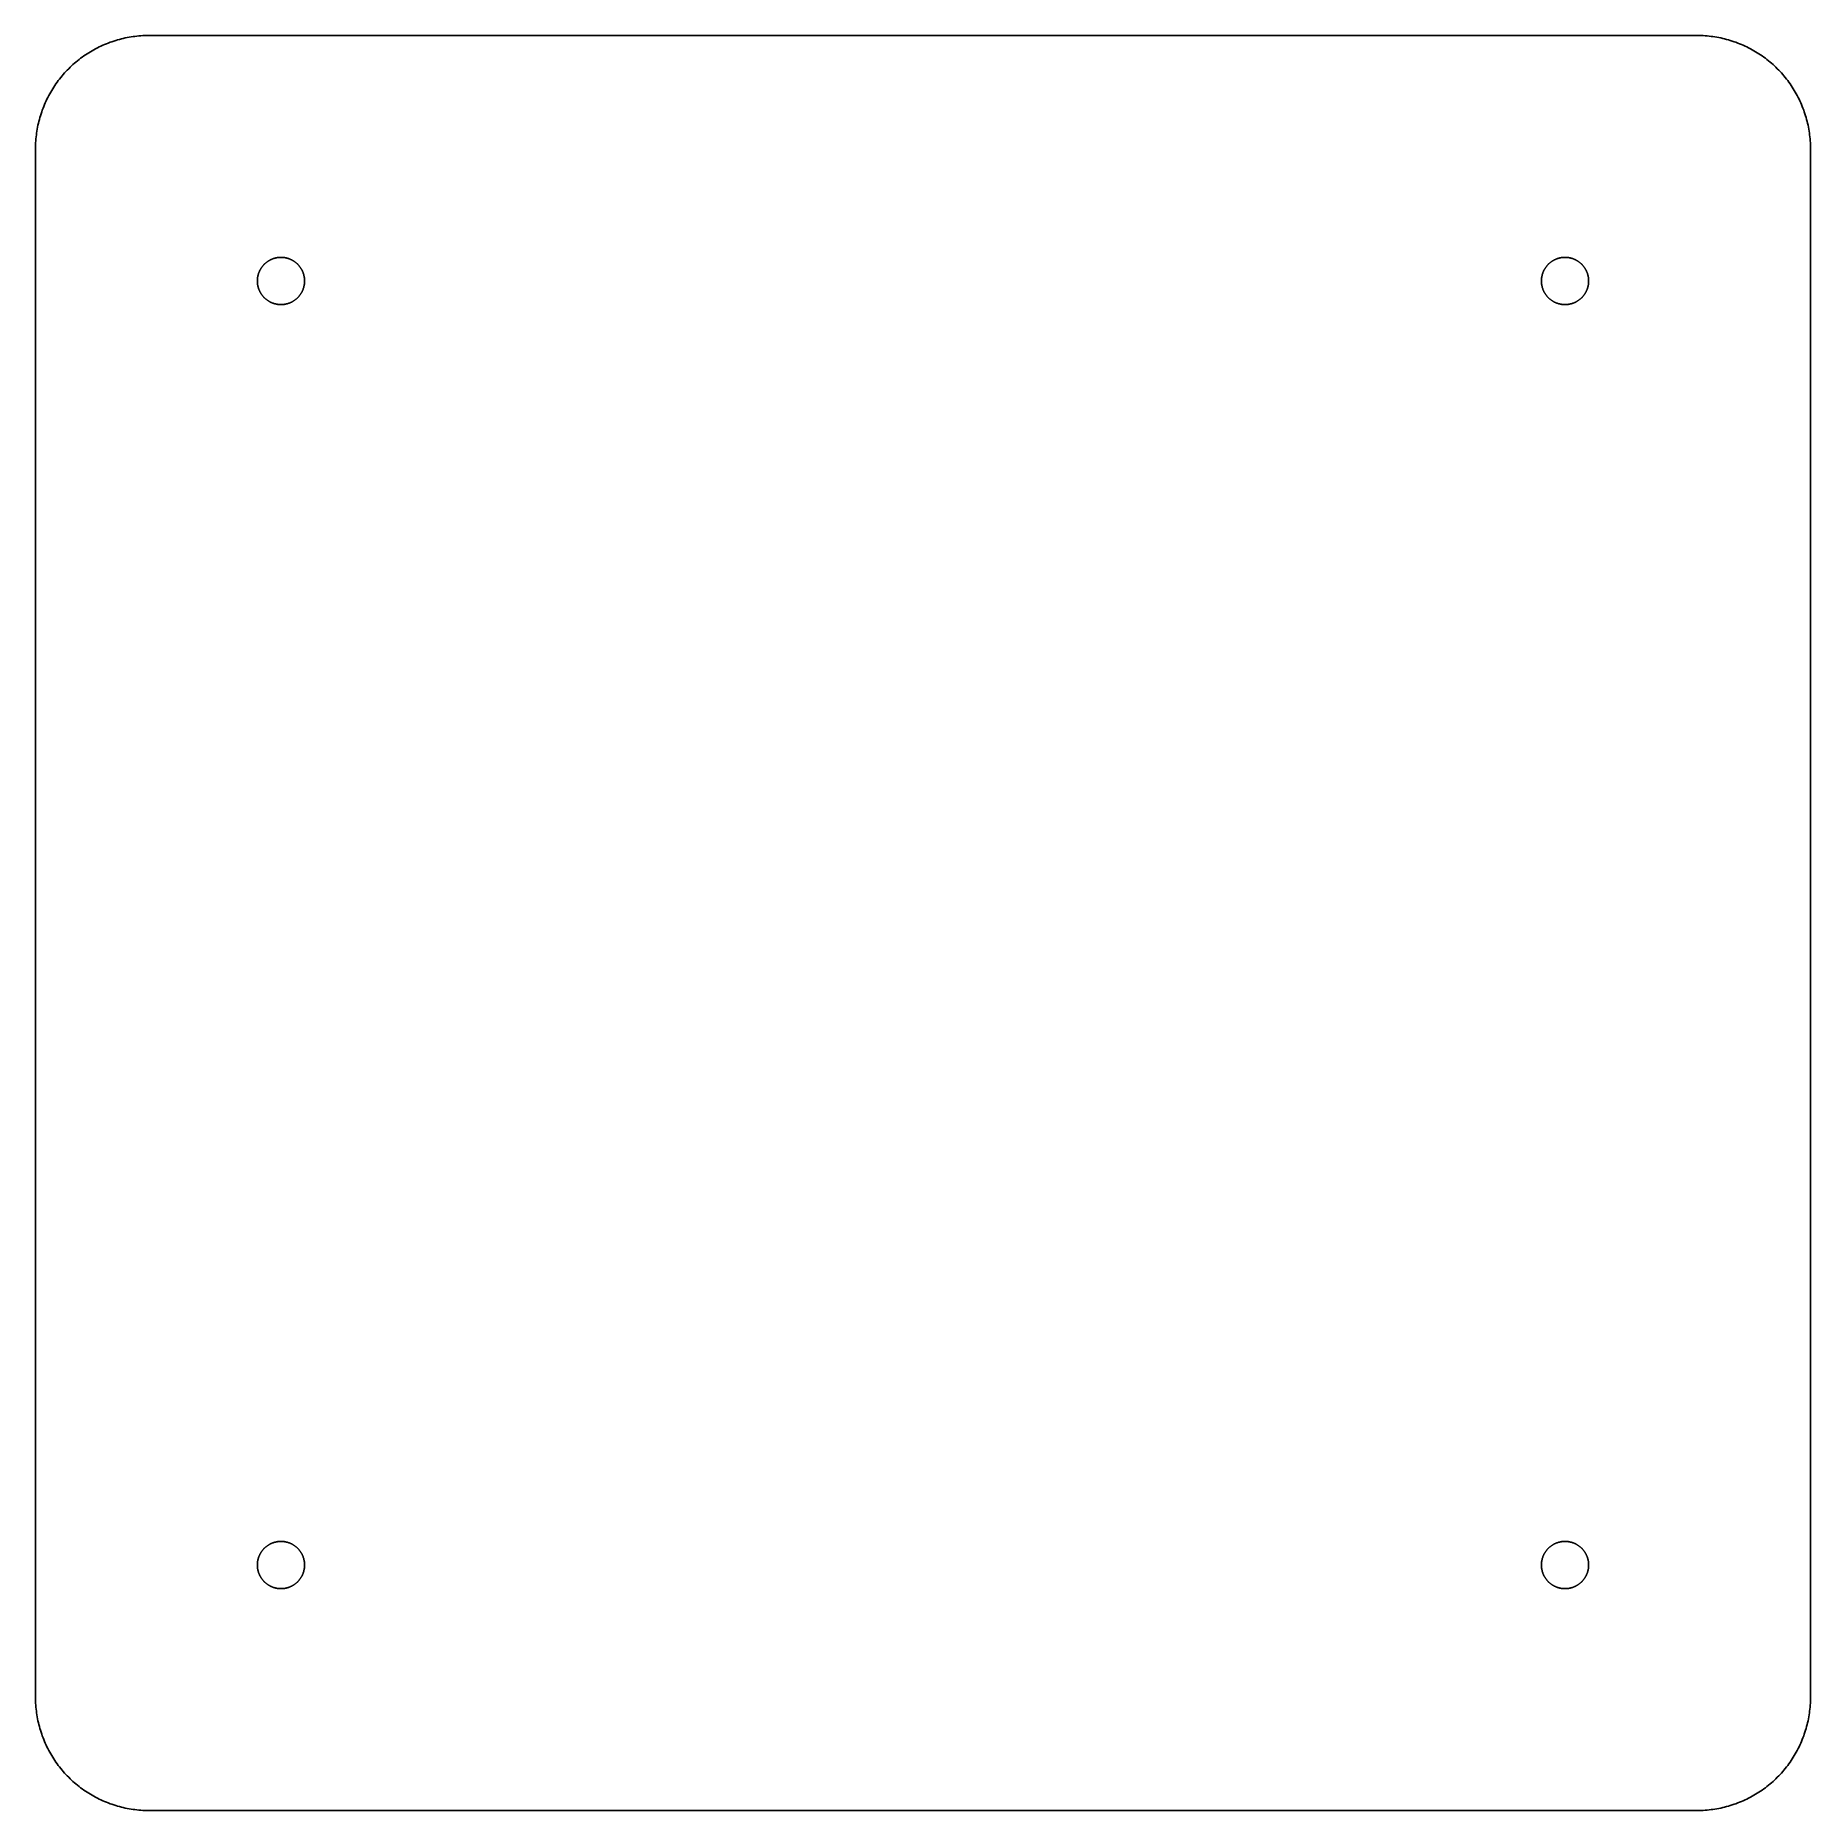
# Model space of a CAD drawing. Header units: metres. Extents: x 0 to 94, y 0 to 94.
import ezdxf

# ---------------------------------------------------------------- set-up
doc = ezdxf.new("R2010")
doc.units = ezdxf.units.M

msp = doc.modelspace()

# ---------------------------------------------------------------- linework, layer by layer
for p, q in [((6, 94), (5.89528, 93.9991)), ((88, 94), (6, 94)), ((88.1047, 93.9991), (88, 94)), ((2.82048, 93.0883), (2.73216, 93.032)), ((2.90976, 93.143), (2.82048, 93.0883)), ((3, 93.1962), (2.90976, 93.143)), ((3.09114, 93.2477), (3, 93.1962)), ((3.18317, 93.2977), (3.09114, 93.2477)), ((3.27605, 93.346), (3.18317, 93.2977)), ((3.36977, 93.3928), (3.27605, 93.346)), ((3.46428, 93.4378), (3.36977, 93.3928)), ((3.55957, 93.4813), (3.46428, 93.4378)), ((3.65561, 93.523), (3.55957, 93.4813)), ((3.75235, 93.5631), (3.65561, 93.523)), ((3.84978, 93.6015), (3.75235, 93.5631)), ((3.94788, 93.6382), (3.84978, 93.6015)), ((4.04659, 93.6731), (3.94788, 93.6382)), ((4.14589, 93.7063), (4.04659, 93.6731)), ((4.24576, 93.7378), (4.14589, 93.7063)), ((4.34616, 93.7676), (4.24576, 93.7378)), ((4.44708, 93.7955), (4.34616, 93.7676)), ((4.54846, 93.8218), (4.44708, 93.7955)), ((4.65028, 93.8462), (4.54846, 93.8218)), ((4.75252, 93.8689), (4.65028, 93.8462)), ((4.85513, 93.8898), (4.75252, 93.8689)), ((4.9581, 93.9088), (4.85513, 93.8898)), ((5.06139, 93.9261), (4.9581, 93.9088)), ((5.16495, 93.9416), (5.06139, 93.9261)), ((5.26878, 93.9553), (5.16495, 93.9416)), ((5.37282, 93.9671), (5.26878, 93.9553)), ((5.47705, 93.9772), (5.37282, 93.9671)), ((5.58145, 93.9854), (5.47705, 93.9772)), ((5.68597, 93.9918), (5.58145, 93.9854)), ((5.79059, 93.9963), (5.68597, 93.9918)), ((5.89528, 93.9991), (5.79059, 93.9963)), ((88.2094, 93.9963), (88.1047, 93.9991)), ((88.314, 93.9918), (88.2094, 93.9963)), ((88.4185, 93.9854), (88.314, 93.9918)), ((88.5229, 93.9772), (88.4185, 93.9854)), ((88.6272, 93.9671), (88.5229, 93.9772)), ((88.7312, 93.9553), (88.6272, 93.9671)), ((88.835, 93.9416), (88.7312, 93.9553)), ((88.9386, 93.9261), (88.835, 93.9416)), ((89.0419, 93.9088), (88.9386, 93.9261)), ((89.1449, 93.8898), (89.0419, 93.9088)), ((89.2475, 93.8689), (89.1449, 93.8898)), ((89.3497, 93.8462), (89.2475, 93.8689)), ((89.4515, 93.8218), (89.3497, 93.8462)), ((89.5529, 93.7955), (89.4515, 93.8218)), ((89.6538, 93.7676), (89.5529, 93.7955)), ((89.7542, 93.7378), (89.6538, 93.7676)), ((89.8541, 93.7063), (89.7542, 93.7378)), ((89.9534, 93.6731), (89.8541, 93.7063)), ((90.0521, 93.6382), (89.9534, 93.6731)), ((90.1502, 93.6015), (90.0521, 93.6382)), ((90.2476, 93.5631), (90.1502, 93.6015)), ((90.3444, 93.523), (90.2476, 93.5631)), ((90.4404, 93.4813), (90.3444, 93.523)), ((90.5357, 93.4378), (90.4404, 93.4813)), ((90.6302, 93.3928), (90.5357, 93.4378)), ((90.7239, 93.346), (90.6302, 93.3928)), ((90.8168, 93.2977), (90.7239, 93.346)), ((90.9088, 93.2477), (90.8168, 93.2977)), ((91, 93.1962), (90.9088, 93.2477)), ((91.0902, 93.143), (91, 93.1962)), ((91.1795, 93.0883), (91.0902, 93.143)), ((91.2678, 93.032), (91.1795, 93.0883)), ((1.68396, 92.1679), (1.61188, 92.092)), ((1.75735, 92.2426), (1.68396, 92.1679)), ((1.83205, 92.316), (1.75735, 92.2426)), ((1.908, 92.3881), (1.83205, 92.316)), ((1.98521, 92.4589), (1.908, 92.3881)), ((2.06364, 92.5282), (1.98521, 92.4589)), ((2.14326, 92.5963), (2.06364, 92.5282)), ((2.22408, 92.6629), (2.14326, 92.5963)), ((2.30603, 92.7281), (2.22408, 92.6629)), ((2.3891, 92.7918), (2.30603, 92.7281)), ((2.47328, 92.8541), (2.3891, 92.7918)), ((2.55853, 92.9149), (2.47328, 92.8541)), ((2.64484, 92.9742), (2.55853, 92.9149)), ((2.73216, 93.032), (2.64484, 92.9742)), ((91.3551, 92.9742), (91.2678, 93.032)), ((91.4415, 92.9149), (91.3551, 92.9742)), ((91.5267, 92.8541), (91.4415, 92.9149)), ((91.6109, 92.7918), (91.5267, 92.8541)), ((91.694, 92.7281), (91.6109, 92.7918)), ((91.7759, 92.6629), (91.694, 92.7281)), ((91.8567, 92.5963), (91.7759, 92.6629)), ((91.9363, 92.5282), (91.8567, 92.5963)), ((92.0148, 92.4589), (91.9363, 92.5282)), ((92.092, 92.3881), (92.0148, 92.4589)), ((92.1679, 92.316), (92.092, 92.3881)), ((92.2426, 92.2426), (92.1679, 92.316)), ((92.316, 92.1679), (92.2426, 92.2426)), ((92.3881, 92.092), (92.316, 92.1679)), ((0.967972, 91.2678), (0.911697, 91.1795)), ((1.02577, 91.3551), (0.967972, 91.2678)), ((1.08508, 91.4415), (1.02577, 91.3551)), ((1.14589, 91.5267), (1.08508, 91.4415)), ((1.20818, 91.6109), (1.14589, 91.5267)), ((1.27193, 91.694), (1.20818, 91.6109)), ((1.33711, 91.7759), (1.27193, 91.694)), ((1.40373, 91.8567), (1.33711, 91.7759)), ((1.47174, 91.9363), (1.40373, 91.8567)), ((1.54112, 92.0148), (1.47174, 91.9363)), ((1.61188, 92.092), (1.54112, 92.0148)), ((92.4589, 92.0148), (92.3881, 92.092)), ((92.5282, 91.9363), (92.4589, 92.0148)), ((92.5963, 91.8567), (92.5282, 91.9363)), ((92.6629, 91.7759), (92.5963, 91.8567)), ((92.7281, 91.694), (92.6629, 91.7759)), ((92.7918, 91.6109), (92.7281, 91.694)), ((92.8541, 91.5267), (92.7918, 91.6109)), ((92.9149, 91.4415), (92.8541, 91.5267)), ((92.9742, 91.3551), (92.9149, 91.4415)), ((93.032, 91.2678), (92.9742, 91.3551)), ((93.0883, 91.1795), (93.032, 91.2678)), ((0.43689, 90.2476), (0.398514, 90.1502)), ((0.476959, 90.3444), (0.43689, 90.2476)), ((0.518723, 90.4404), (0.476959, 90.3444)), ((0.562149, 90.5357), (0.518723, 90.4404)), ((0.607224, 90.6302), (0.562149, 90.5357)), ((0.653946, 90.7239), (0.607224, 90.6302)), ((0.702301, 90.8168), (0.653946, 90.7239)), ((0.752274, 90.9088), (0.702301, 90.8168)), ((0.803833, 91), (0.752274, 90.9088)), ((0.856995, 91.0902), (0.803833, 91)), ((0.911697, 91.1795), (0.856995, 91.0902)), ((93.143, 91.0902), (93.0883, 91.1795)), ((93.1962, 91), (93.143, 91.0902)), ((93.2477, 90.9088), (93.1962, 91)), ((93.2977, 90.8168), (93.2477, 90.9088)), ((93.346, 90.7239), (93.2977, 90.8168)), ((93.3928, 90.6302), (93.346, 90.7239)), ((93.4378, 90.5357), (93.3928, 90.6302)), ((93.4813, 90.4404), (93.4378, 90.5357)), ((93.523, 90.3444), (93.4813, 90.4404)), ((93.5631, 90.2476), (93.523, 90.3444)), ((93.6015, 90.1502), (93.5631, 90.2476)), ((0.153778, 89.3497), (0.131104, 89.2475)), ((0.178223, 89.4515), (0.153778, 89.3497)), ((0.204437, 89.5529), (0.178223, 89.4515)), ((0.232422, 89.6538), (0.204437, 89.5529)), ((0.262161, 89.7542), (0.232422, 89.6538)), ((0.293655, 89.8541), (0.262161, 89.7542)), ((0.326874, 89.9534), (0.293655, 89.8541)), ((0.361832, 90.0521), (0.326874, 89.9534)), ((0.398514, 90.1502), (0.361832, 90.0521)), ((93.6382, 90.0521), (93.6015, 90.1502)), ((93.6731, 89.9534), (93.6382, 90.0521)), ((93.7063, 89.8541), (93.6731, 89.9534)), ((93.7378, 89.7542), (93.7063, 89.8541)), ((93.7676, 89.6538), (93.7378, 89.7542)), ((93.7955, 89.5529), (93.7676, 89.6538)), ((93.8218, 89.4515), (93.7955, 89.5529)), ((93.8462, 89.3497), (93.8218, 89.4515)), ((93.8689, 89.2475), (93.8462, 89.3497)), ((0.014603, 88.4185), (0.008209, 88.314)), ((0.022827, 88.5229), (0.014603, 88.4185)), ((0.032867, 88.6272), (0.022827, 88.5229)), ((0.044708, 88.7312), (0.032867, 88.6272)), ((0.05838, 88.835), (0.044708, 88.7312)), ((0.073868, 88.9386), (0.05838, 88.835)), ((0.091141, 89.0419), (0.073868, 88.9386)), ((0.110229, 89.1449), (0.091141, 89.0419)), ((0.131104, 89.2475), (0.110229, 89.1449)), ((93.8898, 89.1449), (93.8689, 89.2475)), ((93.9088, 89.0419), (93.8898, 89.1449)), ((93.9261, 88.9386), (93.9088, 89.0419)), ((93.9416, 88.835), (93.9261, 88.9386)), ((93.9553, 88.7312), (93.9416, 88.835)), ((93.9671, 88.6272), (93.9553, 88.7312)), ((93.9772, 88.5229), (93.9671, 88.6272)), ((93.9854, 88.4185), (93.9772, 88.5229)), ((93.9918, 88.314), (93.9854, 88.4185)), ((0.0009, 88.1047), (0, 88)), ((0, 88), (0, 6)), ((0.003647, 88.2094), (0.0009, 88.1047)), ((0.008209, 88.314), (0.003647, 88.2094)), ((93.9963, 88.2094), (93.9918, 88.314)), ((93.9991, 88.1047), (93.9963, 88.2094)), ((94, 88), (93.9991, 88.1047)), ((94, 6), (94, 88)), ((12.015, 81.7696), (12.0286, 81.7866)), ((12.0286, 81.7866), (12.0424, 81.8035)), ((12.0424, 81.8035), (12.0566, 81.8201)), ((12.0566, 81.8201), (12.0711, 81.8364)), ((12.0711, 81.8364), (12.0858, 81.8525)), ((12.0858, 81.8525), (12.1008, 81.8683)), ((12.1008, 81.8683), (12.1161, 81.8839)), ((12.1161, 81.8839), (12.1317, 81.8992)), ((12.1317, 81.8992), (12.1475, 81.9142)), ((12.1475, 81.9142), (12.1636, 81.9289)), ((12.1636, 81.9289), (12.1799, 81.9434)), ((12.1799, 81.9434), (12.1965, 81.9576)), ((12.1965, 81.9576), (12.2133, 81.9714)), ((12.2133, 81.9714), (12.2304, 81.985)), ((12.2304, 81.985), (12.2477, 81.9983)), ((12.2477, 81.9983), (12.2653, 82.0113)), ((12.2653, 82.0113), (12.283, 82.0239)), ((12.283, 82.0239), (12.301, 82.0363)), ((12.301, 82.0363), (12.3192, 82.0483)), ((12.3192, 82.0483), (12.3376, 82.0601)), ((12.3376, 82.0601), (12.3562, 82.0715)), ((12.3562, 82.0715), (12.375, 82.0825)), ((12.375, 82.0825), (12.394, 82.0933)), ((12.394, 82.0933), (12.4131, 82.1037)), ((12.4131, 82.1037), (12.4325, 82.1138)), ((12.4325, 82.1138), (12.452, 82.1235)), ((12.452, 82.1235), (12.4717, 82.1329)), ((12.4717, 82.1329), (12.4916, 82.1419)), ((12.4916, 82.1419), (12.5116, 82.1506)), ((12.5116, 82.1506), (12.5317, 82.159)), ((12.5317, 82.159), (12.552, 82.167)), ((12.552, 82.167), (12.5725, 82.1746)), ((12.5725, 82.1746), (12.593, 82.1819)), ((12.593, 82.1819), (12.6137, 82.1888)), ((12.6137, 82.1888), (12.6345, 82.1954)), ((12.6345, 82.1954), (12.6554, 82.2016)), ((12.6554, 82.2016), (12.6765, 82.2074)), ((12.6765, 82.2074), (12.6976, 82.2129)), ((12.6976, 82.2129), (12.7188, 82.218)), ((12.7188, 82.218), (12.7401, 82.2227)), ((12.7401, 82.2227), (12.7615, 82.227)), ((12.7615, 82.227), (12.7829, 82.231)), ((12.7829, 82.231), (12.8044, 82.2346)), ((12.8044, 82.2346), (12.826, 82.2378)), ((12.826, 82.2378), (12.8477, 82.2407)), ((12.8477, 82.2407), (12.8693, 82.2431)), ((12.8693, 82.2431), (12.8911, 82.2452)), ((12.8911, 82.2452), (12.9128, 82.2469)), ((12.9128, 82.2469), (12.9346, 82.2483)), ((12.9346, 82.2483), (12.9564, 82.2492)), ((12.9564, 82.2492), (12.9782, 82.2498)), ((12.9782, 82.2498), (13, 82.25)), ((13, 82.25), (13.0218, 82.2498)), ((13.0218, 82.2498), (13.0436, 82.2492)), ((13.0436, 82.2492), (13.0654, 82.2483)), ((13.0654, 82.2483), (13.0872, 82.2469)), ((13.0872, 82.2469), (13.1089, 82.2452)), ((13.1089, 82.2452), (13.1306, 82.2431)), ((13.1306, 82.2431), (13.1523, 82.2407)), ((13.1523, 82.2407), (13.174, 82.2378)), ((13.174, 82.2378), (13.1955, 82.2346)), ((13.1955, 82.2346), (13.2171, 82.231)), ((13.2171, 82.231), (13.2385, 82.227)), ((13.2385, 82.227), (13.2599, 82.2227)), ((13.2599, 82.2227), (13.2812, 82.218)), ((13.2812, 82.218), (13.3024, 82.2129)), ((13.3024, 82.2129), (13.3235, 82.2074)), ((13.3235, 82.2074), (13.3445, 82.2016)), ((13.3445, 82.2016), (13.3655, 82.1954)), ((13.3655, 82.1954), (13.3863, 82.1888)), ((13.3863, 82.1888), (13.407, 82.1819)), ((13.407, 82.1819), (13.4275, 82.1746)), ((13.4275, 82.1746), (13.448, 82.167)), ((13.448, 82.167), (13.4682, 82.159)), ((13.4682, 82.159), (13.4884, 82.1506)), ((13.4884, 82.1506), (13.5084, 82.1419)), ((13.5084, 82.1419), (13.5283, 82.1329)), ((13.5283, 82.1329), (13.548, 82.1235)), ((13.548, 82.1235), (13.5675, 82.1138)), ((13.5675, 82.1138), (13.5868, 82.1037)), ((13.5868, 82.1037), (13.606, 82.0933)), ((13.606, 82.0933), (13.625, 82.0825)), ((13.625, 82.0825), (13.6438, 82.0715)), ((13.6438, 82.0715), (13.6624, 82.0601)), ((13.6624, 82.0601), (13.6808, 82.0483)), ((13.6808, 82.0483), (13.699, 82.0363)), ((13.699, 82.0363), (13.717, 82.0239)), ((13.717, 82.0239), (13.7347, 82.0113)), ((13.7347, 82.0113), (13.7523, 81.9983)), ((13.7523, 81.9983), (13.7696, 81.985)), ((13.7696, 81.985), (13.7866, 81.9714)), ((13.7866, 81.9714), (13.8035, 81.9576)), ((13.8035, 81.9576), (13.8201, 81.9434)), ((13.8201, 81.9434), (13.8364, 81.9289)), ((13.8364, 81.9289), (13.8525, 81.9142)), ((13.8525, 81.9142), (13.8683, 81.8992)), ((13.8683, 81.8992), (13.8839, 81.8839)), ((13.8839, 81.8839), (13.8992, 81.8683)), ((13.8992, 81.8683), (13.9142, 81.8525)), ((13.9142, 81.8525), (13.9289, 81.8364)), ((13.9289, 81.8364), (13.9434, 81.8201)), ((13.9434, 81.8201), (13.9576, 81.8035)), ((13.9576, 81.8035), (13.9714, 81.7866)), ((13.9714, 81.7866), (13.985, 81.7696)), ((80.015, 81.7696), (80.0286, 81.7866)), ((80.0286, 81.7866), (80.0424, 81.8035)), ((80.0424, 81.8035), (80.0566, 81.8201)), ((80.0566, 81.8201), (80.0711, 81.8364)), ((80.0711, 81.8364), (80.0858, 81.8525)), ((80.0858, 81.8525), (80.1008, 81.8683)), ((80.1008, 81.8683), (80.1161, 81.8839)), ((80.1161, 81.8839), (80.1317, 81.8992)), ((80.1317, 81.8992), (80.1475, 81.9142)), ((80.1475, 81.9142), (80.1636, 81.9289)), ((80.1636, 81.9289), (80.1799, 81.9434)), ((80.1799, 81.9434), (80.1965, 81.9576)), ((80.1965, 81.9576), (80.2133, 81.9714)), ((80.2133, 81.9714), (80.2304, 81.985)), ((80.2304, 81.985), (80.2477, 81.9983)), ((80.2477, 81.9983), (80.2653, 82.0113)), ((80.2653, 82.0113), (80.283, 82.0239)), ((80.283, 82.0239), (80.301, 82.0363)), ((80.301, 82.0363), (80.3192, 82.0483)), ((80.3192, 82.0483), (80.3376, 82.0601)), ((80.3376, 82.0601), (80.3562, 82.0715)), ((80.3562, 82.0715), (80.375, 82.0825)), ((80.375, 82.0825), (80.394, 82.0933)), ((80.394, 82.0933), (80.4131, 82.1037)), ((80.4131, 82.1037), (80.4325, 82.1138)), ((80.4325, 82.1138), (80.452, 82.1235)), ((80.452, 82.1235), (80.4717, 82.1329)), ((80.4717, 82.1329), (80.4916, 82.1419)), ((80.4916, 82.1419), (80.5116, 82.1506)), ((80.5116, 82.1506), (80.5317, 82.159)), ((80.5317, 82.159), (80.552, 82.167)), ((80.552, 82.167), (80.5725, 82.1746)), ((80.5725, 82.1746), (80.593, 82.1819)), ((80.593, 82.1819), (80.6137, 82.1888)), ((80.6137, 82.1888), (80.6345, 82.1954)), ((80.6345, 82.1954), (80.6554, 82.2016)), ((80.6554, 82.2016), (80.6765, 82.2074)), ((80.6765, 82.2074), (80.6976, 82.2129)), ((80.6976, 82.2129), (80.7188, 82.218)), ((80.7188, 82.218), (80.7401, 82.2227)), ((80.7401, 82.2227), (80.7615, 82.227)), ((80.7615, 82.227), (80.7829, 82.231)), ((80.7829, 82.231), (80.8044, 82.2346)), ((80.8044, 82.2346), (80.826, 82.2378)), ((80.826, 82.2378), (80.8477, 82.2407)), ((80.8477, 82.2407), (80.8693, 82.2431)), ((80.8693, 82.2431), (80.8911, 82.2452)), ((80.8911, 82.2452), (80.9128, 82.2469)), ((80.9128, 82.2469), (80.9346, 82.2483)), ((80.9346, 82.2483), (80.9564, 82.2492)), ((80.9564, 82.2492), (80.9782, 82.2498)), ((80.9782, 82.2498), (81, 82.25)), ((81, 82.25), (81.0218, 82.2498)), ((81.0218, 82.2498), (81.0436, 82.2492)), ((81.0436, 82.2492), (81.0654, 82.2483)), ((81.0654, 82.2483), (81.0872, 82.2469)), ((81.0872, 82.2469), (81.1089, 82.2452)), ((81.1089, 82.2452), (81.1306, 82.2431)), ((81.1306, 82.2431), (81.1523, 82.2407)), ((81.1523, 82.2407), (81.174, 82.2378)), ((81.174, 82.2378), (81.1955, 82.2346)), ((81.1955, 82.2346), (81.2171, 82.231)), ((81.2171, 82.231), (81.2385, 82.227)), ((81.2385, 82.227), (81.2599, 82.2227)), ((81.2599, 82.2227), (81.2812, 82.218)), ((81.2812, 82.218), (81.3024, 82.2129)), ((81.3024, 82.2129), (81.3235, 82.2074)), ((81.3235, 82.2074), (81.3445, 82.2016)), ((81.3445, 82.2016), (81.3655, 82.1954)), ((81.3655, 82.1954), (81.3863, 82.1888)), ((81.3863, 82.1888), (81.407, 82.1819)), ((81.407, 82.1819), (81.4275, 82.1746)), ((81.4275, 82.1746), (81.448, 82.167)), ((81.448, 82.167), (81.4682, 82.159)), ((81.4682, 82.159), (81.4884, 82.1506)), ((81.4884, 82.1506), (81.5084, 82.1419)), ((81.5084, 82.1419), (81.5283, 82.1329)), ((81.5283, 82.1329), (81.548, 82.1235)), ((81.548, 82.1235), (81.5675, 82.1138)), ((81.5675, 82.1138), (81.5868, 82.1037)), ((81.5868, 82.1037), (81.606, 82.0933)), ((81.606, 82.0933), (81.625, 82.0825)), ((81.625, 82.0825), (81.6438, 82.0715)), ((81.6438, 82.0715), (81.6624, 82.0601)), ((81.6624, 82.0601), (81.6808, 82.0483)), ((81.6808, 82.0483), (81.699, 82.0363)), ((81.699, 82.0363), (81.717, 82.0239)), ((81.717, 82.0239), (81.7347, 82.0113)), ((81.7347, 82.0113), (81.7523, 81.9983)), ((81.7523, 81.9983), (81.7696, 81.985)), ((81.7696, 81.985), (81.7866, 81.9714)), ((81.7866, 81.9714), (81.8035, 81.9576)), ((81.8035, 81.9576), (81.8201, 81.9434)), ((81.8201, 81.9434), (81.8364, 81.9289)), ((81.8364, 81.9289), (81.8525, 81.9142)), ((81.8525, 81.9142), (81.8683, 81.8992)), ((81.8683, 81.8992), (81.8839, 81.8839)), ((81.8839, 81.8839), (81.8992, 81.8683)), ((81.8992, 81.8683), (81.9142, 81.8525)), ((81.9142, 81.8525), (81.9289, 81.8364)), ((81.9289, 81.8364), (81.9434, 81.8201)), ((81.9434, 81.8201), (81.9576, 81.8035)), ((81.9576, 81.8035), (81.9714, 81.7866)), ((81.9714, 81.7866), (81.985, 81.7696)), ((11.75, 81), (11.7502, 81.0218)), ((11.7502, 80.9782), (11.75, 81)), ((11.7502, 81.0218), (11.7507, 81.0436)), ((11.7507, 80.9564), (11.7502, 80.9782)), ((11.7507, 81.0436), (11.7517, 81.0654)), ((11.7517, 80.9346), (11.7507, 80.9564)), ((11.7517, 81.0654), (11.753, 81.0872)), ((11.753, 80.9128), (11.7517, 80.9346)), ((11.753, 81.0872), (11.7547, 81.1089)), ((11.7547, 80.8911), (11.753, 80.9128)), ((11.7547, 81.1089), (11.7568, 81.1306)), ((11.7568, 80.8693), (11.7547, 80.8911)), ((11.7568, 81.1306), (11.7593, 81.1523)), ((11.7593, 80.8477), (11.7568, 80.8693)), ((11.7593, 81.1523), (11.7622, 81.174)), ((11.7622, 80.826), (11.7593, 80.8477)), ((11.7622, 81.174), (11.7654, 81.1955)), ((11.7654, 81.1955), (11.769, 81.2171)), ((11.769, 81.2171), (11.773, 81.2385)), ((11.773, 81.2385), (11.7773, 81.2599)), ((11.7773, 81.2599), (11.782, 81.2812)), ((11.782, 81.2812), (11.7871, 81.3024)), ((11.7871, 81.3024), (11.7926, 81.3235)), ((11.7926, 81.3235), (11.7984, 81.3445)), ((11.7984, 81.3445), (11.8046, 81.3655)), ((11.8046, 81.3655), (11.8112, 81.3863)), ((11.8112, 81.3863), (11.8181, 81.407)), ((11.8181, 81.407), (11.8254, 81.4275)), ((11.8254, 81.4275), (11.833, 81.448)), ((11.833, 81.448), (11.841, 81.4682)), ((11.841, 81.4682), (11.8494, 81.4884)), ((11.8494, 81.4884), (11.8581, 81.5084)), ((11.8581, 81.5084), (11.8671, 81.5283)), ((11.8671, 81.5283), (11.8765, 81.548)), ((11.8765, 81.548), (11.8862, 81.5675)), ((11.8862, 81.5675), (11.8963, 81.5868)), ((11.8963, 81.5868), (11.9067, 81.606)), ((11.9067, 81.606), (11.9175, 81.625)), ((11.9175, 81.625), (11.9285, 81.6438)), ((11.9285, 81.6438), (11.9399, 81.6624)), ((11.9399, 81.6624), (11.9517, 81.6808)), ((11.9517, 81.6808), (11.9637, 81.699)), ((11.9637, 81.699), (11.9761, 81.717)), ((11.9761, 81.717), (11.9887, 81.7347)), ((11.9887, 81.7347), (12.0017, 81.7523)), ((12.0017, 81.7523), (12.015, 81.7696)), ((13.985, 81.7696), (13.9983, 81.7523)), ((13.9983, 81.7523), (14.0113, 81.7347)), ((14.0113, 81.7347), (14.0239, 81.717)), ((14.0239, 81.717), (14.0363, 81.699)), ((14.0363, 81.699), (14.0483, 81.6808)), ((14.0483, 81.6808), (14.0601, 81.6624)), ((14.0601, 81.6624), (14.0715, 81.6438)), ((14.0715, 81.6438), (14.0825, 81.625)), ((14.0825, 81.625), (14.0933, 81.606)), ((14.0933, 81.606), (14.1037, 81.5868)), ((14.1037, 81.5868), (14.1138, 81.5675)), ((14.1138, 81.5675), (14.1235, 81.548)), ((14.1235, 81.548), (14.1329, 81.5283)), ((14.1329, 81.5283), (14.1419, 81.5084)), ((14.1419, 81.5084), (14.1506, 81.4884)), ((14.1506, 81.4884), (14.159, 81.4682)), ((14.159, 81.4682), (14.167, 81.448)), ((14.167, 81.448), (14.1746, 81.4275)), ((14.1746, 81.4275), (14.1819, 81.407)), ((14.1819, 81.407), (14.1888, 81.3863)), ((14.1888, 81.3863), (14.1954, 81.3655)), ((14.1954, 81.3655), (14.2016, 81.3445)), ((14.2016, 81.3445), (14.2074, 81.3235)), ((14.2074, 81.3235), (14.2129, 81.3024)), ((14.2129, 81.3024), (14.218, 81.2812)), ((14.218, 81.2812), (14.2227, 81.2599)), ((14.2227, 81.2599), (14.227, 81.2385)), ((14.227, 81.2385), (14.231, 81.2171)), ((14.231, 81.2171), (14.2346, 81.1955)), ((14.2346, 81.1955), (14.2378, 81.174)), ((14.2378, 81.174), (14.2407, 81.1523)), ((14.2407, 80.8477), (14.2378, 80.826)), ((14.2407, 81.1523), (14.2431, 81.1306)), ((14.2431, 80.8693), (14.2407, 80.8477)), ((14.2431, 81.1306), (14.2452, 81.1089)), ((14.2452, 80.8911), (14.2431, 80.8693)), ((14.2452, 81.1089), (14.2469, 81.0872)), ((14.2469, 80.9128), (14.2452, 80.8911)), ((14.2469, 81.0872), (14.2483, 81.0654)), ((14.2483, 80.9346), (14.2469, 80.9128)), ((14.2483, 81.0654), (14.2492, 81.0436)), ((14.2492, 80.9564), (14.2483, 80.9346)), ((14.2492, 81.0436), (14.2498, 81.0218)), ((14.2498, 80.9782), (14.2492, 80.9564)), ((14.2498, 81.0218), (14.25, 81)), ((14.25, 81), (14.2498, 80.9782)), ((79.75, 81), (79.7502, 81.0218)), ((79.7502, 80.9782), (79.75, 81)), ((79.7502, 81.0218), (79.7507, 81.0436)), ((79.7507, 80.9564), (79.7502, 80.9782)), ((79.7507, 81.0436), (79.7517, 81.0654)), ((79.7517, 80.9346), (79.7507, 80.9564)), ((79.7517, 81.0654), (79.753, 81.0872)), ((79.753, 80.9128), (79.7517, 80.9346)), ((79.753, 81.0872), (79.7547, 81.1089)), ((79.7547, 80.8911), (79.753, 80.9128)), ((79.7547, 81.1089), (79.7568, 81.1306)), ((79.7568, 80.8693), (79.7547, 80.8911)), ((79.7568, 81.1306), (79.7593, 81.1523)), ((79.7593, 80.8477), (79.7568, 80.8693)), ((79.7593, 81.1523), (79.7622, 81.174)), ((79.7622, 80.826), (79.7593, 80.8477)), ((79.7622, 81.174), (79.7654, 81.1955)), ((79.7654, 81.1955), (79.769, 81.2171)), ((79.769, 81.2171), (79.773, 81.2385)), ((79.773, 81.2385), (79.7773, 81.2599)), ((79.7773, 81.2599), (79.782, 81.2812)), ((79.782, 81.2812), (79.7871, 81.3024)), ((79.7871, 81.3024), (79.7926, 81.3235)), ((79.7926, 81.3235), (79.7984, 81.3445)), ((79.7984, 81.3445), (79.8046, 81.3655)), ((79.8046, 81.3655), (79.8112, 81.3863)), ((79.8112, 81.3863), (79.8181, 81.407)), ((79.8181, 81.407), (79.8254, 81.4275)), ((79.8254, 81.4275), (79.833, 81.448)), ((79.833, 81.448), (79.841, 81.4682)), ((79.841, 81.4682), (79.8494, 81.4884)), ((79.8494, 81.4884), (79.8581, 81.5084)), ((79.8581, 81.5084), (79.8671, 81.5283)), ((79.8671, 81.5283), (79.8765, 81.548)), ((79.8765, 81.548), (79.8862, 81.5675)), ((79.8862, 81.5675), (79.8963, 81.5868)), ((79.8963, 81.5868), (79.9067, 81.606)), ((79.9067, 81.606), (79.9175, 81.625)), ((79.9175, 81.625), (79.9285, 81.6438)), ((79.9285, 81.6438), (79.9399, 81.6624)), ((79.9399, 81.6624), (79.9517, 81.6808)), ((79.9517, 81.6808), (79.9637, 81.699)), ((79.9637, 81.699), (79.9761, 81.717)), ((79.9761, 81.717), (79.9887, 81.7347)), ((79.9887, 81.7347), (80.0017, 81.7523)), ((80.0017, 81.7523), (80.015, 81.7696)), ((81.985, 81.7696), (81.9983, 81.7523)), ((81.9983, 81.7523), (82.0113, 81.7347)), ((82.0113, 81.7347), (82.0239, 81.717)), ((82.0239, 81.717), (82.0363, 81.699)), ((82.0363, 81.699), (82.0483, 81.6808)), ((82.0483, 81.6808), (82.0601, 81.6624)), ((82.0601, 81.6624), (82.0715, 81.6438)), ((82.0715, 81.6438), (82.0825, 81.625)), ((82.0825, 81.625), (82.0933, 81.606)), ((82.0933, 81.606), (82.1037, 81.5868)), ((82.1037, 81.5868), (82.1138, 81.5675)), ((82.1138, 81.5675), (82.1235, 81.548)), ((82.1235, 81.548), (82.1329, 81.5283)), ((82.1329, 81.5283), (82.1419, 81.5084)), ((82.1419, 81.5084), (82.1506, 81.4884)), ((82.1506, 81.4884), (82.159, 81.4682)), ((82.159, 81.4682), (82.167, 81.448)), ((82.167, 81.448), (82.1746, 81.4275)), ((82.1746, 81.4275), (82.1819, 81.407)), ((82.1819, 81.407), (82.1888, 81.3863)), ((82.1888, 81.3863), (82.1954, 81.3655)), ((82.1954, 81.3655), (82.2016, 81.3445)), ((82.2016, 81.3445), (82.2074, 81.3235)), ((82.2074, 81.3235), (82.2129, 81.3024)), ((82.2129, 81.3024), (82.218, 81.2812)), ((82.218, 81.2812), (82.2227, 81.2599)), ((82.2227, 81.2599), (82.227, 81.2385)), ((82.227, 81.2385), (82.231, 81.2171)), ((82.231, 81.2171), (82.2346, 81.1955)), ((82.2346, 81.1955), (82.2378, 81.174)), ((82.2378, 81.174), (82.2407, 81.1523)), ((82.2407, 80.8477), (82.2378, 80.826)), ((82.2407, 81.1523), (82.2431, 81.1306)), ((82.2431, 80.8693), (82.2407, 80.8477)), ((82.2431, 81.1306), (82.2452, 81.1089)), ((82.2452, 80.8911), (82.2431, 80.8693)), ((82.2452, 81.1089), (82.2469, 81.0872)), ((82.2469, 80.9128), (82.2452, 80.8911)), ((82.2469, 81.0872), (82.2483, 81.0654)), ((82.2483, 80.9346), (82.2469, 80.9128)), ((82.2483, 81.0654), (82.2492, 81.0436)), ((82.2492, 80.9564), (82.2483, 80.9346)), ((82.2492, 81.0436), (82.2498, 81.0218)), ((82.2498, 80.9782), (82.2492, 80.9564)), ((82.2498, 81.0218), (82.25, 81)), ((82.25, 81), (82.2498, 80.9782)), ((11.7654, 80.8044), (11.7622, 80.826)), ((11.769, 80.7829), (11.7654, 80.8044)), ((11.773, 80.7615), (11.769, 80.7829)), ((11.7773, 80.7401), (11.773, 80.7615)), ((11.782, 80.7188), (11.7773, 80.7401)), ((11.7871, 80.6976), (11.782, 80.7188)), ((11.7926, 80.6765), (11.7871, 80.6976)), ((11.7984, 80.6554), (11.7926, 80.6765)), ((11.8046, 80.6345), (11.7984, 80.6554)), ((11.8112, 80.6137), (11.8046, 80.6345)), ((11.8181, 80.593), (11.8112, 80.6137)), ((11.8254, 80.5725), (11.8181, 80.593)), ((11.833, 80.552), (11.8254, 80.5725)), ((11.841, 80.5317), (11.833, 80.552)), ((11.8494, 80.5116), (11.841, 80.5317)), ((11.8581, 80.4916), (11.8494, 80.5116)), ((11.8671, 80.4717), (11.8581, 80.4916)), ((11.8765, 80.452), (11.8671, 80.4717)), ((11.8862, 80.4325), (11.8765, 80.452)), ((11.8963, 80.4131), (11.8862, 80.4325)), ((11.9067, 80.394), (11.8963, 80.4131)), ((11.9175, 80.375), (11.9067, 80.394)), ((11.9285, 80.3562), (11.9175, 80.375)), ((11.9399, 80.3376), (11.9285, 80.3562)), ((11.9517, 80.3192), (11.9399, 80.3376)), ((11.9637, 80.301), (11.9517, 80.3192)), ((11.9761, 80.283), (11.9637, 80.301)), ((11.9887, 80.2653), (11.9761, 80.283)), ((12.0017, 80.2477), (11.9887, 80.2653)), ((12.015, 80.2304), (12.0017, 80.2477)), ((12.0286, 80.2133), (12.015, 80.2304)), ((12.0424, 80.1965), (12.0286, 80.2133)), ((12.0566, 80.1799), (12.0424, 80.1965)), ((12.0711, 80.1636), (12.0566, 80.1799)), ((12.0858, 80.1475), (12.0711, 80.1636)), ((12.1008, 80.1317), (12.0858, 80.1475)), ((12.1161, 80.1161), (12.1008, 80.1317)), ((12.1317, 80.1008), (12.1161, 80.1161)), ((12.1475, 80.0858), (12.1317, 80.1008)), ((12.1636, 80.0711), (12.1475, 80.0858)), ((12.1799, 80.0566), (12.1636, 80.0711)), ((12.1965, 80.0424), (12.1799, 80.0566)), ((12.2133, 80.0286), (12.1965, 80.0424)), ((12.2304, 80.015), (12.2133, 80.0286)), ((12.2477, 80.0017), (12.2304, 80.015)), ((12.2653, 79.9887), (12.2477, 80.0017)), ((12.283, 79.9761), (12.2653, 79.9887)), ((12.301, 79.9637), (12.283, 79.9761)), ((12.3192, 79.9517), (12.301, 79.9637)), ((12.3376, 79.9399), (12.3192, 79.9517)), ((12.3562, 79.9285), (12.3376, 79.9399)), ((12.375, 79.9175), (12.3562, 79.9285)), ((12.394, 79.9067), (12.375, 79.9175)), ((12.4131, 79.8963), (12.394, 79.9067)), ((13.606, 79.9067), (13.5868, 79.8963)), ((13.625, 79.9175), (13.606, 79.9067)), ((13.6438, 79.9285), (13.625, 79.9175)), ((13.6624, 79.9399), (13.6438, 79.9285)), ((13.6808, 79.9517), (13.6624, 79.9399)), ((13.699, 79.9637), (13.6808, 79.9517)), ((13.717, 79.9761), (13.699, 79.9637)), ((13.7347, 79.9887), (13.717, 79.9761)), ((13.7523, 80.0017), (13.7347, 79.9887)), ((13.7696, 80.015), (13.7523, 80.0017)), ((13.7866, 80.0286), (13.7696, 80.015)), ((13.8035, 80.0424), (13.7866, 80.0286)), ((13.8201, 80.0566), (13.8035, 80.0424)), ((13.8364, 80.0711), (13.8201, 80.0566)), ((13.8525, 80.0858), (13.8364, 80.0711)), ((13.8683, 80.1008), (13.8525, 80.0858)), ((13.8839, 80.1161), (13.8683, 80.1008)), ((13.8992, 80.1317), (13.8839, 80.1161)), ((13.9142, 80.1475), (13.8992, 80.1317)), ((13.9289, 80.1636), (13.9142, 80.1475)), ((13.9434, 80.1799), (13.9289, 80.1636)), ((13.9576, 80.1965), (13.9434, 80.1799)), ((13.9714, 80.2133), (13.9576, 80.1965)), ((13.985, 80.2304), (13.9714, 80.2133)), ((13.9983, 80.2477), (13.985, 80.2304)), ((14.0113, 80.2653), (13.9983, 80.2477)), ((14.0239, 80.283), (14.0113, 80.2653)), ((14.0363, 80.301), (14.0239, 80.283)), ((14.0483, 80.3192), (14.0363, 80.301)), ((14.0601, 80.3376), (14.0483, 80.3192)), ((14.0715, 80.3562), (14.0601, 80.3376)), ((14.0825, 80.375), (14.0715, 80.3562)), ((14.0933, 80.394), (14.0825, 80.375)), ((14.1037, 80.4131), (14.0933, 80.394)), ((14.1138, 80.4325), (14.1037, 80.4131)), ((14.1235, 80.452), (14.1138, 80.4325)), ((14.1329, 80.4717), (14.1235, 80.452)), ((14.1419, 80.4916), (14.1329, 80.4717)), ((14.1506, 80.5116), (14.1419, 80.4916)), ((14.159, 80.5317), (14.1506, 80.5116)), ((14.167, 80.552), (14.159, 80.5317)), ((14.1746, 80.5725), (14.167, 80.552)), ((14.1819, 80.593), (14.1746, 80.5725)), ((14.1888, 80.6137), (14.1819, 80.593)), ((14.1954, 80.6345), (14.1888, 80.6137)), ((14.2016, 80.6554), (14.1954, 80.6345)), ((14.2074, 80.6765), (14.2016, 80.6554)), ((14.2129, 80.6976), (14.2074, 80.6765)), ((14.218, 80.7188), (14.2129, 80.6976)), ((14.2227, 80.7401), (14.218, 80.7188)), ((14.227, 80.7615), (14.2227, 80.7401)), ((14.231, 80.7829), (14.227, 80.7615)), ((14.2346, 80.8044), (14.231, 80.7829)), ((14.2378, 80.826), (14.2346, 80.8044)), ((79.7654, 80.8044), (79.7622, 80.826)), ((79.769, 80.7829), (79.7654, 80.8044)), ((79.773, 80.7615), (79.769, 80.7829)), ((79.7773, 80.7401), (79.773, 80.7615)), ((79.782, 80.7188), (79.7773, 80.7401)), ((79.7871, 80.6976), (79.782, 80.7188)), ((79.7926, 80.6765), (79.7871, 80.6976)), ((79.7984, 80.6554), (79.7926, 80.6765)), ((79.8046, 80.6345), (79.7984, 80.6554)), ((79.8112, 80.6137), (79.8046, 80.6345)), ((79.8181, 80.593), (79.8112, 80.6137)), ((79.8254, 80.5725), (79.8181, 80.593)), ((79.833, 80.552), (79.8254, 80.5725)), ((79.841, 80.5317), (79.833, 80.552)), ((79.8494, 80.5116), (79.841, 80.5317)), ((79.8581, 80.4916), (79.8494, 80.5116)), ((79.8671, 80.4717), (79.8581, 80.4916)), ((79.8765, 80.452), (79.8671, 80.4717)), ((79.8862, 80.4325), (79.8765, 80.452)), ((79.8963, 80.4131), (79.8862, 80.4325)), ((79.9067, 80.394), (79.8963, 80.4131)), ((79.9175, 80.375), (79.9067, 80.394)), ((79.9285, 80.3562), (79.9175, 80.375)), ((79.9399, 80.3376), (79.9285, 80.3562)), ((79.9517, 80.3192), (79.9399, 80.3376)), ((79.9637, 80.301), (79.9517, 80.3192)), ((79.9761, 80.283), (79.9637, 80.301)), ((79.9887, 80.2653), (79.9761, 80.283)), ((80.0017, 80.2477), (79.9887, 80.2653)), ((80.015, 80.2304), (80.0017, 80.2477)), ((80.0286, 80.2133), (80.015, 80.2304)), ((80.0424, 80.1965), (80.0286, 80.2133)), ((80.0566, 80.1799), (80.0424, 80.1965)), ((80.0711, 80.1636), (80.0566, 80.1799)), ((80.0858, 80.1475), (80.0711, 80.1636)), ((80.1008, 80.1317), (80.0858, 80.1475)), ((80.1161, 80.1161), (80.1008, 80.1317)), ((80.1317, 80.1008), (80.1161, 80.1161)), ((80.1475, 80.0858), (80.1317, 80.1008)), ((80.1636, 80.0711), (80.1475, 80.0858)), ((80.1799, 80.0566), (80.1636, 80.0711)), ((80.1965, 80.0424), (80.1799, 80.0566)), ((80.2133, 80.0286), (80.1965, 80.0424)), ((80.2304, 80.015), (80.2133, 80.0286)), ((80.2477, 80.0017), (80.2304, 80.015)), ((80.2653, 79.9887), (80.2477, 80.0017)), ((80.283, 79.9761), (80.2653, 79.9887)), ((80.301, 79.9637), (80.283, 79.9761)), ((80.3192, 79.9517), (80.301, 79.9637)), ((80.3376, 79.9399), (80.3192, 79.9517)), ((80.3562, 79.9285), (80.3376, 79.9399)), ((80.375, 79.9175), (80.3562, 79.9285)), ((80.394, 79.9067), (80.375, 79.9175)), ((80.4131, 79.8963), (80.394, 79.9067)), ((81.606, 79.9067), (81.5868, 79.8963)), ((81.625, 79.9175), (81.606, 79.9067)), ((81.6438, 79.9285), (81.625, 79.9175)), ((81.6624, 79.9399), (81.6438, 79.9285)), ((81.6808, 79.9517), (81.6624, 79.9399)), ((81.699, 79.9637), (81.6808, 79.9517)), ((81.717, 79.9761), (81.699, 79.9637)), ((81.7347, 79.9887), (81.717, 79.9761)), ((81.7523, 80.0017), (81.7347, 79.9887)), ((81.7696, 80.015), (81.7523, 80.0017)), ((81.7866, 80.0286), (81.7696, 80.015)), ((81.8035, 80.0424), (81.7866, 80.0286)), ((81.8201, 80.0566), (81.8035, 80.0424)), ((81.8364, 80.0711), (81.8201, 80.0566)), ((81.8525, 80.0858), (81.8364, 80.0711)), ((81.8683, 80.1008), (81.8525, 80.0858)), ((81.8839, 80.1161), (81.8683, 80.1008)), ((81.8992, 80.1317), (81.8839, 80.1161)), ((81.9142, 80.1475), (81.8992, 80.1317)), ((81.9289, 80.1636), (81.9142, 80.1475)), ((81.9434, 80.1799), (81.9289, 80.1636)), ((81.9576, 80.1965), (81.9434, 80.1799)), ((81.9714, 80.2133), (81.9576, 80.1965)), ((81.985, 80.2304), (81.9714, 80.2133)), ((81.9983, 80.2477), (81.985, 80.2304)), ((82.0113, 80.2653), (81.9983, 80.2477)), ((82.0239, 80.283), (82.0113, 80.2653)), ((82.0363, 80.301), (82.0239, 80.283)), ((82.0483, 80.3192), (82.0363, 80.301)), ((82.0601, 80.3376), (82.0483, 80.3192)), ((82.0715, 80.3562), (82.0601, 80.3376)), ((82.0825, 80.375), (82.0715, 80.3562)), ((82.0933, 80.394), (82.0825, 80.375)), ((82.1037, 80.4131), (82.0933, 80.394)), ((82.1138, 80.4325), (82.1037, 80.4131)), ((82.1235, 80.452), (82.1138, 80.4325)), ((82.1329, 80.4717), (82.1235, 80.452)), ((82.1419, 80.4916), (82.1329, 80.4717)), ((82.1506, 80.5116), (82.1419, 80.4916)), ((82.159, 80.5317), (82.1506, 80.5116)), ((82.167, 80.552), (82.159, 80.5317)), ((82.1746, 80.5725), (82.167, 80.552)), ((82.1819, 80.593), (82.1746, 80.5725)), ((82.1888, 80.6137), (82.1819, 80.593)), ((82.1954, 80.6345), (82.1888, 80.6137)), ((82.2016, 80.6554), (82.1954, 80.6345)), ((82.2074, 80.6765), (82.2016, 80.6554)), ((82.2129, 80.6976), (82.2074, 80.6765)), ((82.218, 80.7188), (82.2129, 80.6976)), ((82.2227, 80.7401), (82.218, 80.7188)), ((82.227, 80.7615), (82.2227, 80.7401)), ((82.231, 80.7829), (82.227, 80.7615)), ((82.2346, 80.8044), (82.231, 80.7829)), ((82.2378, 80.826), (82.2346, 80.8044)), ((12.4325, 79.8862), (12.4131, 79.8963)), ((12.452, 79.8765), (12.4325, 79.8862)), ((12.4717, 79.8671), (12.452, 79.8765)), ((12.4916, 79.8581), (12.4717, 79.8671)), ((12.5116, 79.8494), (12.4916, 79.8581)), ((12.5317, 79.841), (12.5116, 79.8494)), ((12.552, 79.833), (12.5317, 79.841)), ((12.5725, 79.8254), (12.552, 79.833)), ((12.593, 79.8181), (12.5725, 79.8254)), ((12.6137, 79.8112), (12.593, 79.8181)), ((12.6345, 79.8046), (12.6137, 79.8112)), ((12.6554, 79.7984), (12.6345, 79.8046)), ((12.6765, 79.7926), (12.6554, 79.7984)), ((12.6976, 79.7871), (12.6765, 79.7926)), ((12.7188, 79.782), (12.6976, 79.7871)), ((12.7401, 79.7773), (12.7188, 79.782)), ((12.7615, 79.773), (12.7401, 79.7773)), ((12.7829, 79.769), (12.7615, 79.773)), ((12.8044, 79.7654), (12.7829, 79.769)), ((12.826, 79.7622), (12.8044, 79.7654)), ((12.8477, 79.7593), (12.826, 79.7622)), ((12.8693, 79.7568), (12.8477, 79.7593)), ((12.8911, 79.7547), (12.8693, 79.7568)), ((12.9128, 79.753), (12.8911, 79.7547)), ((12.9346, 79.7517), (12.9128, 79.753)), ((12.9564, 79.7507), (12.9346, 79.7517)), ((12.9782, 79.7502), (12.9564, 79.7507)), ((13, 79.75), (12.9782, 79.7502)), ((13.0218, 79.7502), (13, 79.75)), ((13.0436, 79.7507), (13.0218, 79.7502)), ((13.0654, 79.7517), (13.0436, 79.7507)), ((13.0872, 79.753), (13.0654, 79.7517)), ((13.1089, 79.7547), (13.0872, 79.753)), ((13.1306, 79.7568), (13.1089, 79.7547)), ((13.1523, 79.7593), (13.1306, 79.7568)), ((13.174, 79.7622), (13.1523, 79.7593)), ((13.1955, 79.7654), (13.174, 79.7622)), ((13.2171, 79.769), (13.1955, 79.7654)), ((13.2385, 79.773), (13.2171, 79.769)), ((13.2599, 79.7773), (13.2385, 79.773)), ((13.2812, 79.782), (13.2599, 79.7773)), ((13.3024, 79.7871), (13.2812, 79.782)), ((13.3235, 79.7926), (13.3024, 79.7871)), ((13.3445, 79.7984), (13.3235, 79.7926)), ((13.3655, 79.8046), (13.3445, 79.7984)), ((13.3863, 79.8112), (13.3655, 79.8046)), ((13.407, 79.8181), (13.3863, 79.8112)), ((13.4275, 79.8254), (13.407, 79.8181)), ((13.448, 79.833), (13.4275, 79.8254)), ((13.4682, 79.841), (13.448, 79.833)), ((13.4884, 79.8494), (13.4682, 79.841)), ((13.5084, 79.8581), (13.4884, 79.8494)), ((13.5283, 79.8671), (13.5084, 79.8581)), ((13.548, 79.8765), (13.5283, 79.8671)), ((13.5675, 79.8862), (13.548, 79.8765)), ((13.5868, 79.8963), (13.5675, 79.8862)), ((80.4325, 79.8862), (80.4131, 79.8963)), ((80.452, 79.8765), (80.4325, 79.8862)), ((80.4717, 79.8671), (80.452, 79.8765)), ((80.4916, 79.8581), (80.4717, 79.8671)), ((80.5116, 79.8494), (80.4916, 79.8581)), ((80.5317, 79.841), (80.5116, 79.8494)), ((80.552, 79.833), (80.5317, 79.841)), ((80.5725, 79.8254), (80.552, 79.833)), ((80.593, 79.8181), (80.5725, 79.8254)), ((80.6137, 79.8112), (80.593, 79.8181)), ((80.6345, 79.8046), (80.6137, 79.8112)), ((80.6554, 79.7984), (80.6345, 79.8046)), ((80.6765, 79.7926), (80.6554, 79.7984)), ((80.6976, 79.7871), (80.6765, 79.7926)), ((80.7188, 79.782), (80.6976, 79.7871)), ((80.7401, 79.7773), (80.7188, 79.782)), ((80.7615, 79.773), (80.7401, 79.7773)), ((80.7829, 79.769), (80.7615, 79.773)), ((80.8044, 79.7654), (80.7829, 79.769)), ((80.826, 79.7622), (80.8044, 79.7654)), ((80.8477, 79.7593), (80.826, 79.7622)), ((80.8693, 79.7568), (80.8477, 79.7593)), ((80.8911, 79.7547), (80.8693, 79.7568)), ((80.9128, 79.753), (80.8911, 79.7547)), ((80.9346, 79.7517), (80.9128, 79.753)), ((80.9564, 79.7507), (80.9346, 79.7517)), ((80.9782, 79.7502), (80.9564, 79.7507)), ((81, 79.75), (80.9782, 79.7502)), ((81.0218, 79.7502), (81, 79.75)), ((81.0436, 79.7507), (81.0218, 79.7502)), ((81.0654, 79.7517), (81.0436, 79.7507)), ((81.0872, 79.753), (81.0654, 79.7517)), ((81.1089, 79.7547), (81.0872, 79.753)), ((81.1306, 79.7568), (81.1089, 79.7547)), ((81.1523, 79.7593), (81.1306, 79.7568)), ((81.174, 79.7622), (81.1523, 79.7593)), ((81.1955, 79.7654), (81.174, 79.7622)), ((81.2171, 79.769), (81.1955, 79.7654)), ((81.2385, 79.773), (81.2171, 79.769)), ((81.2599, 79.7773), (81.2385, 79.773)), ((81.2812, 79.782), (81.2599, 79.7773)), ((81.3024, 79.7871), (81.2812, 79.782)), ((81.3235, 79.7926), (81.3024, 79.7871)), ((81.3445, 79.7984), (81.3235, 79.7926)), ((81.3655, 79.8046), (81.3445, 79.7984)), ((81.3863, 79.8112), (81.3655, 79.8046)), ((81.407, 79.8181), (81.3863, 79.8112)), ((81.4275, 79.8254), (81.407, 79.8181)), ((81.448, 79.833), (81.4275, 79.8254)), ((81.4682, 79.841), (81.448, 79.833)), ((81.4884, 79.8494), (81.4682, 79.841)), ((81.5084, 79.8581), (81.4884, 79.8494)), ((81.5283, 79.8671), (81.5084, 79.8581)), ((81.548, 79.8765), (81.5283, 79.8671)), ((81.5675, 79.8862), (81.548, 79.8765)), ((81.5868, 79.8963), (81.5675, 79.8862)), ((12.394, 14.0933), (12.4131, 14.1037)), ((12.4131, 14.1037), (12.4325, 14.1138)), ((12.4325, 14.1138), (12.452, 14.1235)), ((12.452, 14.1235), (12.4717, 14.1329)), ((12.4717, 14.1329), (12.4916, 14.1419)), ((12.4916, 14.1419), (12.5116, 14.1506)), ((12.5116, 14.1506), (12.5317, 14.159)), ((12.5317, 14.159), (12.552, 14.167)), ((12.552, 14.167), (12.5725, 14.1746)), ((12.5725, 14.1746), (12.593, 14.1819)), ((12.593, 14.1819), (12.6137, 14.1888)), ((12.6137, 14.1888), (12.6345, 14.1954)), ((12.6345, 14.1954), (12.6554, 14.2016)), ((12.6554, 14.2016), (12.6765, 14.2074)), ((12.6765, 14.2074), (12.6976, 14.2129)), ((12.6976, 14.2129), (12.7188, 14.218)), ((12.7188, 14.218), (12.7401, 14.2227)), ((12.7401, 14.2227), (12.7615, 14.227)), ((12.7615, 14.227), (12.7829, 14.231)), ((12.7829, 14.231), (12.8044, 14.2346)), ((12.8044, 14.2346), (12.826, 14.2378)), ((12.826, 14.2378), (12.8477, 14.2407)), ((12.8477, 14.2407), (12.8693, 14.2431)), ((12.8693, 14.2431), (12.8911, 14.2452)), ((12.8911, 14.2452), (12.9128, 14.2469)), ((12.9128, 14.2469), (12.9346, 14.2483)), ((12.9346, 14.2483), (12.9564, 14.2492)), ((12.9564, 14.2492), (12.9782, 14.2498)), ((12.9782, 14.2498), (13, 14.25)), ((13, 14.25), (13.0218, 14.2498)), ((13.0218, 14.2498), (13.0436, 14.2492)), ((13.0436, 14.2492), (13.0654, 14.2483)), ((13.0654, 14.2483), (13.0872, 14.2469)), ((13.0872, 14.2469), (13.1089, 14.2452)), ((13.1089, 14.2452), (13.1306, 14.2431)), ((13.1306, 14.2431), (13.1523, 14.2407)), ((13.1523, 14.2407), (13.174, 14.2378)), ((13.174, 14.2378), (13.1955, 14.2346)), ((13.1955, 14.2346), (13.2171, 14.231)), ((13.2171, 14.231), (13.2385, 14.227)), ((13.2385, 14.227), (13.2599, 14.2227)), ((13.2599, 14.2227), (13.2812, 14.218)), ((13.2812, 14.218), (13.3024, 14.2129)), ((13.3024, 14.2129), (13.3235, 14.2074)), ((13.3235, 14.2074), (13.3445, 14.2016)), ((13.3445, 14.2016), (13.3655, 14.1954)), ((13.3655, 14.1954), (13.3863, 14.1888)), ((13.3863, 14.1888), (13.407, 14.1819)), ((13.407, 14.1819), (13.4275, 14.1746)), ((13.4275, 14.1746), (13.448, 14.167)), ((13.448, 14.167), (13.4682, 14.159)), ((13.4682, 14.159), (13.4884, 14.1506)), ((13.4884, 14.1506), (13.5084, 14.1419)), ((13.5084, 14.1419), (13.5283, 14.1329)), ((13.5283, 14.1329), (13.548, 14.1235)), ((13.548, 14.1235), (13.5675, 14.1138)), ((13.5675, 14.1138), (13.5868, 14.1037)), ((13.5868, 14.1037), (13.606, 14.0933)), ((80.394, 14.0933), (80.4131, 14.1037)), ((80.4131, 14.1037), (80.4325, 14.1138)), ((80.4325, 14.1138), (80.452, 14.1235)), ((80.452, 14.1235), (80.4717, 14.1329)), ((80.4717, 14.1329), (80.4916, 14.1419)), ((80.4916, 14.1419), (80.5116, 14.1506)), ((80.5116, 14.1506), (80.5317, 14.159)), ((80.5317, 14.159), (80.552, 14.167)), ((80.552, 14.167), (80.5725, 14.1746)), ((80.5725, 14.1746), (80.593, 14.1819)), ((80.593, 14.1819), (80.6137, 14.1888)), ((80.6137, 14.1888), (80.6345, 14.1954)), ((80.6345, 14.1954), (80.6554, 14.2016)), ((80.6554, 14.2016), (80.6765, 14.2074)), ((80.6765, 14.2074), (80.6976, 14.2129)), ((80.6976, 14.2129), (80.7188, 14.218)), ((80.7188, 14.218), (80.7401, 14.2227)), ((80.7401, 14.2227), (80.7615, 14.227)), ((80.7615, 14.227), (80.7829, 14.231)), ((80.7829, 14.231), (80.8044, 14.2346)), ((80.8044, 14.2346), (80.826, 14.2378)), ((80.826, 14.2378), (80.8477, 14.2407)), ((80.8477, 14.2407), (80.8693, 14.2431)), ((80.8693, 14.2431), (80.8911, 14.2452)), ((80.8911, 14.2452), (80.9128, 14.2469)), ((80.9128, 14.2469), (80.9346, 14.2483)), ((80.9346, 14.2483), (80.9564, 14.2492)), ((80.9564, 14.2492), (80.9782, 14.2498)), ((80.9782, 14.2498), (81, 14.25)), ((81, 14.25), (81.0218, 14.2498)), ((81.0218, 14.2498), (81.0436, 14.2492)), ((81.0436, 14.2492), (81.0654, 14.2483)), ((81.0654, 14.2483), (81.0872, 14.2469)), ((81.0872, 14.2469), (81.1089, 14.2452)), ((81.1089, 14.2452), (81.1306, 14.2431)), ((81.1306, 14.2431), (81.1523, 14.2407)), ((81.1523, 14.2407), (81.174, 14.2378)), ((81.174, 14.2378), (81.1955, 14.2346)), ((81.1955, 14.2346), (81.2171, 14.231)), ((81.2171, 14.231), (81.2385, 14.227)), ((81.2385, 14.227), (81.2599, 14.2227)), ((81.2599, 14.2227), (81.2812, 14.218)), ((81.2812, 14.218), (81.3024, 14.2129)), ((81.3024, 14.2129), (81.3235, 14.2074)), ((81.3235, 14.2074), (81.3445, 14.2016)), ((81.3445, 14.2016), (81.3655, 14.1954)), ((81.3655, 14.1954), (81.3863, 14.1888)), ((81.3863, 14.1888), (81.407, 14.1819)), ((81.407, 14.1819), (81.4275, 14.1746)), ((81.4275, 14.1746), (81.448, 14.167)), ((81.448, 14.167), (81.4682, 14.159)), ((81.4682, 14.159), (81.4884, 14.1506)), ((81.4884, 14.1506), (81.5084, 14.1419)), ((81.5084, 14.1419), (81.5283, 14.1329)), ((81.5283, 14.1329), (81.548, 14.1235)), ((81.548, 14.1235), (81.5675, 14.1138)), ((81.5675, 14.1138), (81.5868, 14.1037)), ((81.5868, 14.1037), (81.606, 14.0933)), ((11.7593, 13.1523), (11.7622, 13.174)), ((11.7622, 13.174), (11.7654, 13.1955)), ((11.7654, 13.1955), (11.769, 13.2171)), ((11.769, 13.2171), (11.773, 13.2385)), ((11.773, 13.2385), (11.7773, 13.2599)), ((11.7773, 13.2599), (11.782, 13.2812)), ((11.782, 13.2812), (11.7871, 13.3024)), ((11.7871, 13.3024), (11.7926, 13.3235)), ((11.7926, 13.3235), (11.7984, 13.3445)), ((11.7984, 13.3445), (11.8046, 13.3655)), ((11.8046, 13.3655), (11.8112, 13.3863)), ((11.8112, 13.3863), (11.8181, 13.407)), ((11.8181, 13.407), (11.8254, 13.4275)), ((11.8254, 13.4275), (11.833, 13.448)), ((11.833, 13.448), (11.841, 13.4682)), ((11.841, 13.4682), (11.8494, 13.4884)), ((11.8494, 13.4884), (11.8581, 13.5084)), ((11.8581, 13.5084), (11.8671, 13.5283)), ((11.8671, 13.5283), (11.8765, 13.548)), ((11.8765, 13.548), (11.8862, 13.5675)), ((11.8862, 13.5675), (11.8963, 13.5868)), ((11.8963, 13.5868), (11.9067, 13.606)), ((11.9067, 13.606), (11.9175, 13.625)), ((11.9175, 13.625), (11.9285, 13.6438)), ((11.9285, 13.6438), (11.9399, 13.6624)), ((11.9399, 13.6624), (11.9517, 13.6808)), ((11.9517, 13.6808), (11.9637, 13.699)), ((11.9637, 13.699), (11.9761, 13.717)), ((11.9761, 13.717), (11.9887, 13.7347)), ((11.9887, 13.7347), (12.0017, 13.7523)), ((12.0017, 13.7523), (12.015, 13.7696)), ((12.015, 13.7696), (12.0286, 13.7866)), ((12.0286, 13.7866), (12.0424, 13.8035)), ((12.0424, 13.8035), (12.0566, 13.8201)), ((12.0566, 13.8201), (12.0711, 13.8364)), ((12.0711, 13.8364), (12.0858, 13.8525)), ((12.0858, 13.8525), (12.1008, 13.8683)), ((12.1008, 13.8683), (12.1161, 13.8839)), ((12.1161, 13.8839), (12.1317, 13.8992)), ((12.1317, 13.8992), (12.1475, 13.9142)), ((12.1475, 13.9142), (12.1636, 13.9289)), ((12.1636, 13.9289), (12.1799, 13.9434)), ((12.1799, 13.9434), (12.1965, 13.9576)), ((12.1965, 13.9576), (12.2133, 13.9714)), ((12.2133, 13.9714), (12.2304, 13.985)), ((12.2304, 13.985), (12.2477, 13.9983)), ((12.2477, 13.9983), (12.2653, 14.0113)), ((12.2653, 14.0113), (12.283, 14.0239)), ((12.283, 14.0239), (12.301, 14.0363)), ((12.301, 14.0363), (12.3192, 14.0483)), ((12.3192, 14.0483), (12.3376, 14.0601)), ((12.3376, 14.0601), (12.3562, 14.0715)), ((12.3562, 14.0715), (12.375, 14.0825)), ((12.375, 14.0825), (12.394, 14.0933)), ((13.606, 14.0933), (13.625, 14.0825)), ((13.625, 14.0825), (13.6438, 14.0715)), ((13.6438, 14.0715), (13.6624, 14.0601)), ((13.6624, 14.0601), (13.6808, 14.0483)), ((13.6808, 14.0483), (13.699, 14.0363)), ((13.699, 14.0363), (13.717, 14.0239)), ((13.717, 14.0239), (13.7347, 14.0113)), ((13.7347, 14.0113), (13.7523, 13.9983)), ((13.7523, 13.9983), (13.7696, 13.985)), ((13.7696, 13.985), (13.7866, 13.9714)), ((13.7866, 13.9714), (13.8035, 13.9576)), ((13.8035, 13.9576), (13.8201, 13.9434)), ((13.8201, 13.9434), (13.8364, 13.9289)), ((13.8364, 13.9289), (13.8525, 13.9142)), ((13.8525, 13.9142), (13.8683, 13.8992)), ((13.8683, 13.8992), (13.8839, 13.8839)), ((13.8839, 13.8839), (13.8992, 13.8683)), ((13.8992, 13.8683), (13.9142, 13.8525)), ((13.9142, 13.8525), (13.9289, 13.8364)), ((13.9289, 13.8364), (13.9434, 13.8201)), ((13.9434, 13.8201), (13.9576, 13.8035)), ((13.9576, 13.8035), (13.9714, 13.7866)), ((13.9714, 13.7866), (13.985, 13.7696)), ((13.985, 13.7696), (13.9983, 13.7523)), ((13.9983, 13.7523), (14.0113, 13.7347)), ((14.0113, 13.7347), (14.0239, 13.717)), ((14.0239, 13.717), (14.0363, 13.699)), ((14.0363, 13.699), (14.0483, 13.6808)), ((14.0483, 13.6808), (14.0601, 13.6624)), ((14.0601, 13.6624), (14.0715, 13.6438)), ((14.0715, 13.6438), (14.0825, 13.625)), ((14.0825, 13.625), (14.0933, 13.606)), ((14.0933, 13.606), (14.1037, 13.5868)), ((14.1037, 13.5868), (14.1138, 13.5675)), ((14.1138, 13.5675), (14.1235, 13.548)), ((14.1235, 13.548), (14.1329, 13.5283)), ((14.1329, 13.5283), (14.1419, 13.5084)), ((14.1419, 13.5084), (14.1506, 13.4884)), ((14.1506, 13.4884), (14.159, 13.4682)), ((14.159, 13.4682), (14.167, 13.448)), ((14.167, 13.448), (14.1746, 13.4275)), ((14.1746, 13.4275), (14.1819, 13.407)), ((14.1819, 13.407), (14.1888, 13.3863)), ((14.1888, 13.3863), (14.1954, 13.3655)), ((14.1954, 13.3655), (14.2016, 13.3445)), ((14.2016, 13.3445), (14.2074, 13.3235)), ((14.2074, 13.3235), (14.2129, 13.3024)), ((14.2129, 13.3024), (14.218, 13.2812)), ((14.218, 13.2812), (14.2227, 13.2599)), ((14.2227, 13.2599), (14.227, 13.2385)), ((14.227, 13.2385), (14.231, 13.2171)), ((14.231, 13.2171), (14.2346, 13.1955)), ((14.2346, 13.1955), (14.2378, 13.174)), ((14.2378, 13.174), (14.2407, 13.1523)), ((79.7593, 13.1523), (79.7622, 13.174)), ((79.7622, 13.174), (79.7654, 13.1955)), ((79.7654, 13.1955), (79.769, 13.2171)), ((79.769, 13.2171), (79.773, 13.2385)), ((79.773, 13.2385), (79.7773, 13.2599)), ((79.7773, 13.2599), (79.782, 13.2812)), ((79.782, 13.2812), (79.7871, 13.3024)), ((79.7871, 13.3024), (79.7926, 13.3235)), ((79.7926, 13.3235), (79.7984, 13.3445)), ((79.7984, 13.3445), (79.8046, 13.3655)), ((79.8046, 13.3655), (79.8112, 13.3863)), ((79.8112, 13.3863), (79.8181, 13.407)), ((79.8181, 13.407), (79.8254, 13.4275)), ((79.8254, 13.4275), (79.833, 13.448)), ((79.833, 13.448), (79.841, 13.4682)), ((79.841, 13.4682), (79.8494, 13.4884)), ((79.8494, 13.4884), (79.8581, 13.5084)), ((79.8581, 13.5084), (79.8671, 13.5283)), ((79.8671, 13.5283), (79.8765, 13.548)), ((79.8765, 13.548), (79.8862, 13.5675)), ((79.8862, 13.5675), (79.8963, 13.5868)), ((79.8963, 13.5868), (79.9067, 13.606)), ((79.9067, 13.606), (79.9175, 13.625)), ((79.9175, 13.625), (79.9285, 13.6438)), ((79.9285, 13.6438), (79.9399, 13.6624)), ((79.9399, 13.6624), (79.9517, 13.6808)), ((79.9517, 13.6808), (79.9637, 13.699)), ((79.9637, 13.699), (79.9761, 13.717)), ((79.9761, 13.717), (79.9887, 13.7347)), ((79.9887, 13.7347), (80.0017, 13.7523)), ((80.0017, 13.7523), (80.015, 13.7696)), ((80.015, 13.7696), (80.0286, 13.7866)), ((80.0286, 13.7866), (80.0424, 13.8035)), ((80.0424, 13.8035), (80.0566, 13.8201)), ((80.0566, 13.8201), (80.0711, 13.8364)), ((80.0711, 13.8364), (80.0858, 13.8525)), ((80.0858, 13.8525), (80.1008, 13.8683)), ((80.1008, 13.8683), (80.1161, 13.8839)), ((80.1161, 13.8839), (80.1317, 13.8992)), ((80.1317, 13.8992), (80.1475, 13.9142)), ((80.1475, 13.9142), (80.1636, 13.9289)), ((80.1636, 13.9289), (80.1799, 13.9434)), ((80.1799, 13.9434), (80.1965, 13.9576)), ((80.1965, 13.9576), (80.2133, 13.9714)), ((80.2133, 13.9714), (80.2304, 13.985)), ((80.2304, 13.985), (80.2477, 13.9983)), ((80.2477, 13.9983), (80.2653, 14.0113)), ((80.2653, 14.0113), (80.283, 14.0239)), ((80.283, 14.0239), (80.301, 14.0363)), ((80.301, 14.0363), (80.3192, 14.0483)), ((80.3192, 14.0483), (80.3376, 14.0601)), ((80.3376, 14.0601), (80.3562, 14.0715)), ((80.3562, 14.0715), (80.375, 14.0825)), ((80.375, 14.0825), (80.394, 14.0933)), ((81.606, 14.0933), (81.625, 14.0825)), ((81.625, 14.0825), (81.6438, 14.0715)), ((81.6438, 14.0715), (81.6624, 14.0601)), ((81.6624, 14.0601), (81.6808, 14.0483)), ((81.6808, 14.0483), (81.699, 14.0363)), ((81.699, 14.0363), (81.717, 14.0239)), ((81.717, 14.0239), (81.7347, 14.0113)), ((81.7347, 14.0113), (81.7523, 13.9983)), ((81.7523, 13.9983), (81.7696, 13.985)), ((81.7696, 13.985), (81.7866, 13.9714)), ((81.7866, 13.9714), (81.8035, 13.9576)), ((81.8035, 13.9576), (81.8201, 13.9434)), ((81.8201, 13.9434), (81.8364, 13.9289)), ((81.8364, 13.9289), (81.8525, 13.9142)), ((81.8525, 13.9142), (81.8683, 13.8992)), ((81.8683, 13.8992), (81.8839, 13.8839)), ((81.8839, 13.8839), (81.8992, 13.8683)), ((81.8992, 13.8683), (81.9142, 13.8525)), ((81.9142, 13.8525), (81.9289, 13.8364)), ((81.9289, 13.8364), (81.9434, 13.8201)), ((81.9434, 13.8201), (81.9576, 13.8035)), ((81.9576, 13.8035), (81.9714, 13.7866)), ((81.9714, 13.7866), (81.985, 13.7696)), ((81.985, 13.7696), (81.9983, 13.7523)), ((81.9983, 13.7523), (82.0113, 13.7347)), ((82.0113, 13.7347), (82.0239, 13.717)), ((82.0239, 13.717), (82.0363, 13.699)), ((82.0363, 13.699), (82.0483, 13.6808)), ((82.0483, 13.6808), (82.0601, 13.6624)), ((82.0601, 13.6624), (82.0715, 13.6438)), ((82.0715, 13.6438), (82.0825, 13.625)), ((82.0825, 13.625), (82.0933, 13.606)), ((82.0933, 13.606), (82.1037, 13.5868)), ((82.1037, 13.5868), (82.1138, 13.5675)), ((82.1138, 13.5675), (82.1235, 13.548)), ((82.1235, 13.548), (82.1329, 13.5283)), ((82.1329, 13.5283), (82.1419, 13.5084)), ((82.1419, 13.5084), (82.1506, 13.4884)), ((82.1506, 13.4884), (82.159, 13.4682)), ((82.159, 13.4682), (82.167, 13.448)), ((82.167, 13.448), (82.1746, 13.4275)), ((82.1746, 13.4275), (82.1819, 13.407)), ((82.1819, 13.407), (82.1888, 13.3863)), ((82.1888, 13.3863), (82.1954, 13.3655)), ((82.1954, 13.3655), (82.2016, 13.3445)), ((82.2016, 13.3445), (82.2074, 13.3235)), ((82.2074, 13.3235), (82.2129, 13.3024)), ((82.2129, 13.3024), (82.218, 13.2812)), ((82.218, 13.2812), (82.2227, 13.2599)), ((82.2227, 13.2599), (82.227, 13.2385)), ((82.227, 13.2385), (82.231, 13.2171)), ((82.231, 13.2171), (82.2346, 13.1955)), ((82.2346, 13.1955), (82.2378, 13.174)), ((82.2378, 13.174), (82.2407, 13.1523)), ((11.75, 13), (11.7502, 13.0218)), ((11.7502, 12.9782), (11.75, 13)), ((11.7502, 13.0218), (11.7507, 13.0436)), ((11.7507, 12.9564), (11.7502, 12.9782)), ((11.7507, 13.0436), (11.7517, 13.0654)), ((11.7517, 12.9346), (11.7507, 12.9564)), ((11.7517, 13.0654), (11.753, 13.0872)), ((11.753, 12.9128), (11.7517, 12.9346)), ((11.753, 13.0872), (11.7547, 13.1089)), ((11.7547, 12.8911), (11.753, 12.9128)), ((11.7547, 13.1089), (11.7568, 13.1306)), ((11.7568, 12.8693), (11.7547, 12.8911)), ((11.7568, 13.1306), (11.7593, 13.1523)), ((11.7593, 12.8477), (11.7568, 12.8693)), ((11.7622, 12.826), (11.7593, 12.8477)), ((11.7654, 12.8044), (11.7622, 12.826)), ((11.769, 12.7829), (11.7654, 12.8044)), ((11.773, 12.7615), (11.769, 12.7829)), ((11.7773, 12.7401), (11.773, 12.7615)), ((11.782, 12.7188), (11.7773, 12.7401)), ((11.7871, 12.6976), (11.782, 12.7188)), ((11.7926, 12.6765), (11.7871, 12.6976)), ((11.7984, 12.6554), (11.7926, 12.6765)), ((11.8046, 12.6345), (11.7984, 12.6554)), ((11.8112, 12.6137), (11.8046, 12.6345)), ((11.8181, 12.593), (11.8112, 12.6137)), ((11.8254, 12.5725), (11.8181, 12.593)), ((11.833, 12.552), (11.8254, 12.5725)), ((11.841, 12.5317), (11.833, 12.552)), ((11.8494, 12.5116), (11.841, 12.5317)), ((11.8581, 12.4916), (11.8494, 12.5116)), ((11.8671, 12.4717), (11.8581, 12.4916)), ((11.8765, 12.452), (11.8671, 12.4717)), ((11.8862, 12.4325), (11.8765, 12.452)), ((11.8963, 12.4131), (11.8862, 12.4325)), ((11.9067, 12.394), (11.8963, 12.4131)), ((11.9175, 12.375), (11.9067, 12.394)), ((11.9285, 12.3562), (11.9175, 12.375)), ((11.9399, 12.3376), (11.9285, 12.3562)), ((11.9517, 12.3192), (11.9399, 12.3376)), ((11.9637, 12.301), (11.9517, 12.3192)), ((11.9761, 12.283), (11.9637, 12.301)), ((11.9887, 12.2653), (11.9761, 12.283)), ((12.0017, 12.2477), (11.9887, 12.2653)), ((12.015, 12.2304), (12.0017, 12.2477)), ((12.0286, 12.2133), (12.015, 12.2304)), ((13.985, 12.2304), (13.9714, 12.2133)), ((13.9983, 12.2477), (13.985, 12.2304)), ((14.0113, 12.2653), (13.9983, 12.2477)), ((14.0239, 12.283), (14.0113, 12.2653)), ((14.0363, 12.301), (14.0239, 12.283)), ((14.0483, 12.3192), (14.0363, 12.301)), ((14.0601, 12.3376), (14.0483, 12.3192)), ((14.0715, 12.3562), (14.0601, 12.3376)), ((14.0825, 12.375), (14.0715, 12.3562)), ((14.0933, 12.394), (14.0825, 12.375)), ((14.1037, 12.4131), (14.0933, 12.394)), ((14.1138, 12.4325), (14.1037, 12.4131)), ((14.1235, 12.452), (14.1138, 12.4325)), ((14.1329, 12.4717), (14.1235, 12.452)), ((14.1419, 12.4916), (14.1329, 12.4717)), ((14.1506, 12.5116), (14.1419, 12.4916)), ((14.159, 12.5317), (14.1506, 12.5116)), ((14.167, 12.552), (14.159, 12.5317)), ((14.1746, 12.5725), (14.167, 12.552)), ((14.1819, 12.593), (14.1746, 12.5725)), ((14.1888, 12.6137), (14.1819, 12.593)), ((14.1954, 12.6345), (14.1888, 12.6137)), ((14.2016, 12.6554), (14.1954, 12.6345)), ((14.2074, 12.6765), (14.2016, 12.6554)), ((14.2129, 12.6976), (14.2074, 12.6765)), ((14.218, 12.7188), (14.2129, 12.6976)), ((14.2227, 12.7401), (14.218, 12.7188)), ((14.227, 12.7615), (14.2227, 12.7401)), ((14.231, 12.7829), (14.227, 12.7615)), ((14.2346, 12.8044), (14.231, 12.7829)), ((14.2378, 12.826), (14.2346, 12.8044)), ((14.2407, 12.8477), (14.2378, 12.826)), ((14.2407, 13.1523), (14.2431, 13.1306)), ((14.2431, 12.8693), (14.2407, 12.8477)), ((14.2431, 13.1306), (14.2452, 13.1089)), ((14.2452, 12.8911), (14.2431, 12.8693)), ((14.2452, 13.1089), (14.2469, 13.0872)), ((14.2469, 12.9128), (14.2452, 12.8911)), ((14.2469, 13.0872), (14.2483, 13.0654)), ((14.2483, 12.9346), (14.2469, 12.9128)), ((14.2483, 13.0654), (14.2492, 13.0436)), ((14.2492, 12.9564), (14.2483, 12.9346)), ((14.2492, 13.0436), (14.2498, 13.0218)), ((14.2498, 12.9782), (14.2492, 12.9564)), ((14.2498, 13.0218), (14.25, 13)), ((14.25, 13), (14.2498, 12.9782)), ((79.75, 13), (79.7502, 13.0218)), ((79.7502, 12.9782), (79.75, 13)), ((79.7502, 13.0218), (79.7507, 13.0436)), ((79.7507, 12.9564), (79.7502, 12.9782)), ((79.7507, 13.0436), (79.7517, 13.0654)), ((79.7517, 12.9346), (79.7507, 12.9564)), ((79.7517, 13.0654), (79.753, 13.0872)), ((79.753, 12.9128), (79.7517, 12.9346)), ((79.753, 13.0872), (79.7547, 13.1089)), ((79.7547, 12.8911), (79.753, 12.9128)), ((79.7547, 13.1089), (79.7568, 13.1306)), ((79.7568, 12.8693), (79.7547, 12.8911)), ((79.7568, 13.1306), (79.7593, 13.1523)), ((79.7593, 12.8477), (79.7568, 12.8693)), ((79.7622, 12.826), (79.7593, 12.8477)), ((79.7654, 12.8044), (79.7622, 12.826)), ((79.769, 12.7829), (79.7654, 12.8044)), ((79.773, 12.7615), (79.769, 12.7829)), ((79.7773, 12.7401), (79.773, 12.7615)), ((79.782, 12.7188), (79.7773, 12.7401)), ((79.7871, 12.6976), (79.782, 12.7188)), ((79.7926, 12.6765), (79.7871, 12.6976)), ((79.7984, 12.6554), (79.7926, 12.6765)), ((79.8046, 12.6345), (79.7984, 12.6554)), ((79.8112, 12.6137), (79.8046, 12.6345)), ((79.8181, 12.593), (79.8112, 12.6137)), ((79.8254, 12.5725), (79.8181, 12.593)), ((79.833, 12.552), (79.8254, 12.5725)), ((79.841, 12.5317), (79.833, 12.552)), ((79.8494, 12.5116), (79.841, 12.5317)), ((79.8581, 12.4916), (79.8494, 12.5116)), ((79.8671, 12.4717), (79.8581, 12.4916)), ((79.8765, 12.452), (79.8671, 12.4717)), ((79.8862, 12.4325), (79.8765, 12.452)), ((79.8963, 12.4131), (79.8862, 12.4325)), ((79.9067, 12.394), (79.8963, 12.4131)), ((79.9175, 12.375), (79.9067, 12.394)), ((79.9285, 12.3562), (79.9175, 12.375)), ((79.9399, 12.3376), (79.9285, 12.3562)), ((79.9517, 12.3192), (79.9399, 12.3376)), ((79.9637, 12.301), (79.9517, 12.3192)), ((79.9761, 12.283), (79.9637, 12.301)), ((79.9887, 12.2653), (79.9761, 12.283)), ((80.0017, 12.2477), (79.9887, 12.2653)), ((80.015, 12.2304), (80.0017, 12.2477)), ((80.0286, 12.2133), (80.015, 12.2304)), ((81.985, 12.2304), (81.9714, 12.2133)), ((81.9983, 12.2477), (81.985, 12.2304)), ((82.0113, 12.2653), (81.9983, 12.2477)), ((82.0239, 12.283), (82.0113, 12.2653)), ((82.0363, 12.301), (82.0239, 12.283)), ((82.0483, 12.3192), (82.0363, 12.301)), ((82.0601, 12.3376), (82.0483, 12.3192)), ((82.0715, 12.3562), (82.0601, 12.3376)), ((82.0825, 12.375), (82.0715, 12.3562)), ((82.0933, 12.394), (82.0825, 12.375)), ((82.1037, 12.4131), (82.0933, 12.394)), ((82.1138, 12.4325), (82.1037, 12.4131)), ((82.1235, 12.452), (82.1138, 12.4325)), ((82.1329, 12.4717), (82.1235, 12.452)), ((82.1419, 12.4916), (82.1329, 12.4717)), ((82.1506, 12.5116), (82.1419, 12.4916)), ((82.159, 12.5317), (82.1506, 12.5116)), ((82.167, 12.552), (82.159, 12.5317)), ((82.1746, 12.5725), (82.167, 12.552)), ((82.1819, 12.593), (82.1746, 12.5725)), ((82.1888, 12.6137), (82.1819, 12.593)), ((82.1954, 12.6345), (82.1888, 12.6137)), ((82.2016, 12.6554), (82.1954, 12.6345)), ((82.2074, 12.6765), (82.2016, 12.6554)), ((82.2129, 12.6976), (82.2074, 12.6765)), ((82.218, 12.7188), (82.2129, 12.6976)), ((82.2227, 12.7401), (82.218, 12.7188)), ((82.227, 12.7615), (82.2227, 12.7401)), ((82.231, 12.7829), (82.227, 12.7615)), ((82.2346, 12.8044), (82.231, 12.7829)), ((82.2378, 12.826), (82.2346, 12.8044)), ((82.2407, 12.8477), (82.2378, 12.826)), ((82.2407, 13.1523), (82.2431, 13.1306)), ((82.2431, 12.8693), (82.2407, 12.8477)), ((82.2431, 13.1306), (82.2452, 13.1089)), ((82.2452, 12.8911), (82.2431, 12.8693)), ((82.2452, 13.1089), (82.2469, 13.0872)), ((82.2469, 12.9128), (82.2452, 12.8911)), ((82.2469, 13.0872), (82.2483, 13.0654)), ((82.2483, 12.9346), (82.2469, 12.9128)), ((82.2483, 13.0654), (82.2492, 13.0436)), ((82.2492, 12.9564), (82.2483, 12.9346)), ((82.2492, 13.0436), (82.2498, 13.0218)), ((82.2498, 12.9782), (82.2492, 12.9564)), ((82.2498, 13.0218), (82.25, 13)), ((82.25, 13), (82.2498, 12.9782)), ((12.0424, 12.1965), (12.0286, 12.2133)), ((12.0566, 12.1799), (12.0424, 12.1965)), ((12.0711, 12.1636), (12.0566, 12.1799)), ((12.0858, 12.1475), (12.0711, 12.1636)), ((12.1008, 12.1317), (12.0858, 12.1475)), ((12.1161, 12.1161), (12.1008, 12.1317)), ((12.1317, 12.1008), (12.1161, 12.1161)), ((12.1475, 12.0858), (12.1317, 12.1008)), ((12.1636, 12.0711), (12.1475, 12.0858)), ((12.1799, 12.0566), (12.1636, 12.0711)), ((12.1965, 12.0424), (12.1799, 12.0566)), ((12.2133, 12.0286), (12.1965, 12.0424)), ((12.2304, 12.015), (12.2133, 12.0286)), ((12.2477, 12.0017), (12.2304, 12.015)), ((12.2653, 11.9887), (12.2477, 12.0017)), ((12.283, 11.9761), (12.2653, 11.9887)), ((12.301, 11.9637), (12.283, 11.9761)), ((12.3192, 11.9517), (12.301, 11.9637)), ((12.3376, 11.9399), (12.3192, 11.9517)), ((12.3562, 11.9285), (12.3376, 11.9399)), ((12.375, 11.9175), (12.3562, 11.9285)), ((12.394, 11.9067), (12.375, 11.9175)), ((12.4131, 11.8963), (12.394, 11.9067)), ((12.4325, 11.8862), (12.4131, 11.8963)), ((12.452, 11.8765), (12.4325, 11.8862)), ((12.4717, 11.8671), (12.452, 11.8765)), ((12.4916, 11.8581), (12.4717, 11.8671)), ((12.5116, 11.8494), (12.4916, 11.8581)), ((12.5317, 11.841), (12.5116, 11.8494)), ((12.552, 11.833), (12.5317, 11.841)), ((12.5725, 11.8254), (12.552, 11.833)), ((12.593, 11.8181), (12.5725, 11.8254)), ((12.6137, 11.8112), (12.593, 11.8181)), ((12.6345, 11.8046), (12.6137, 11.8112)), ((12.6554, 11.7984), (12.6345, 11.8046)), ((12.6765, 11.7926), (12.6554, 11.7984)), ((12.6976, 11.7871), (12.6765, 11.7926)), ((12.7188, 11.782), (12.6976, 11.7871)), ((12.7401, 11.7773), (12.7188, 11.782)), ((12.7615, 11.773), (12.7401, 11.7773)), ((12.7829, 11.769), (12.7615, 11.773)), ((12.8044, 11.7654), (12.7829, 11.769)), ((12.826, 11.7622), (12.8044, 11.7654)), ((12.8477, 11.7593), (12.826, 11.7622)), ((12.8693, 11.7568), (12.8477, 11.7593)), ((12.8911, 11.7547), (12.8693, 11.7568)), ((12.9128, 11.753), (12.8911, 11.7547)), ((12.9346, 11.7517), (12.9128, 11.753)), ((12.9564, 11.7507), (12.9346, 11.7517)), ((12.9782, 11.7502), (12.9564, 11.7507)), ((13, 11.75), (12.9782, 11.7502)), ((13.0218, 11.7502), (13, 11.75)), ((13.0436, 11.7507), (13.0218, 11.7502)), ((13.0654, 11.7517), (13.0436, 11.7507)), ((13.0872, 11.753), (13.0654, 11.7517)), ((13.1089, 11.7547), (13.0872, 11.753)), ((13.1306, 11.7568), (13.1089, 11.7547)), ((13.1523, 11.7593), (13.1306, 11.7568)), ((13.174, 11.7622), (13.1523, 11.7593)), ((13.1955, 11.7654), (13.174, 11.7622)), ((13.2171, 11.769), (13.1955, 11.7654)), ((13.2385, 11.773), (13.2171, 11.769)), ((13.2599, 11.7773), (13.2385, 11.773)), ((13.2812, 11.782), (13.2599, 11.7773)), ((13.3024, 11.7871), (13.2812, 11.782)), ((13.3235, 11.7926), (13.3024, 11.7871)), ((13.3445, 11.7984), (13.3235, 11.7926)), ((13.3655, 11.8046), (13.3445, 11.7984)), ((13.3863, 11.8112), (13.3655, 11.8046)), ((13.407, 11.8181), (13.3863, 11.8112)), ((13.4275, 11.8254), (13.407, 11.8181)), ((13.448, 11.833), (13.4275, 11.8254)), ((13.4682, 11.841), (13.448, 11.833)), ((13.4884, 11.8494), (13.4682, 11.841)), ((13.5084, 11.8581), (13.4884, 11.8494)), ((13.5283, 11.8671), (13.5084, 11.8581)), ((13.548, 11.8765), (13.5283, 11.8671)), ((13.5675, 11.8862), (13.548, 11.8765)), ((13.5868, 11.8963), (13.5675, 11.8862)), ((13.606, 11.9067), (13.5868, 11.8963)), ((13.625, 11.9175), (13.606, 11.9067)), ((13.6438, 11.9285), (13.625, 11.9175)), ((13.6624, 11.9399), (13.6438, 11.9285)), ((13.6808, 11.9517), (13.6624, 11.9399)), ((13.699, 11.9637), (13.6808, 11.9517)), ((13.717, 11.9761), (13.699, 11.9637)), ((13.7347, 11.9887), (13.717, 11.9761)), ((13.7523, 12.0017), (13.7347, 11.9887)), ((13.7696, 12.015), (13.7523, 12.0017)), ((13.7866, 12.0286), (13.7696, 12.015)), ((13.8035, 12.0424), (13.7866, 12.0286)), ((13.8201, 12.0566), (13.8035, 12.0424)), ((13.8364, 12.0711), (13.8201, 12.0566)), ((13.8525, 12.0858), (13.8364, 12.0711)), ((13.8683, 12.1008), (13.8525, 12.0858)), ((13.8839, 12.1161), (13.8683, 12.1008)), ((13.8992, 12.1317), (13.8839, 12.1161)), ((13.9142, 12.1475), (13.8992, 12.1317)), ((13.9289, 12.1636), (13.9142, 12.1475)), ((13.9434, 12.1799), (13.9289, 12.1636)), ((13.9576, 12.1965), (13.9434, 12.1799)), ((13.9714, 12.2133), (13.9576, 12.1965)), ((80.0424, 12.1965), (80.0286, 12.2133)), ((80.0566, 12.1799), (80.0424, 12.1965)), ((80.0711, 12.1636), (80.0566, 12.1799)), ((80.0858, 12.1475), (80.0711, 12.1636)), ((80.1008, 12.1317), (80.0858, 12.1475)), ((80.1161, 12.1161), (80.1008, 12.1317)), ((80.1317, 12.1008), (80.1161, 12.1161)), ((80.1475, 12.0858), (80.1317, 12.1008)), ((80.1636, 12.0711), (80.1475, 12.0858)), ((80.1799, 12.0566), (80.1636, 12.0711)), ((80.1965, 12.0424), (80.1799, 12.0566)), ((80.2133, 12.0286), (80.1965, 12.0424)), ((80.2304, 12.015), (80.2133, 12.0286)), ((80.2477, 12.0017), (80.2304, 12.015)), ((80.2653, 11.9887), (80.2477, 12.0017)), ((80.283, 11.9761), (80.2653, 11.9887)), ((80.301, 11.9637), (80.283, 11.9761)), ((80.3192, 11.9517), (80.301, 11.9637)), ((80.3376, 11.9399), (80.3192, 11.9517)), ((80.3562, 11.9285), (80.3376, 11.9399)), ((80.375, 11.9175), (80.3562, 11.9285)), ((80.394, 11.9067), (80.375, 11.9175)), ((80.4131, 11.8963), (80.394, 11.9067)), ((80.4325, 11.8862), (80.4131, 11.8963)), ((80.452, 11.8765), (80.4325, 11.8862)), ((80.4717, 11.8671), (80.452, 11.8765)), ((80.4916, 11.8581), (80.4717, 11.8671)), ((80.5116, 11.8494), (80.4916, 11.8581)), ((80.5317, 11.841), (80.5116, 11.8494)), ((80.552, 11.833), (80.5317, 11.841)), ((80.5725, 11.8254), (80.552, 11.833)), ((80.593, 11.8181), (80.5725, 11.8254)), ((80.6137, 11.8112), (80.593, 11.8181)), ((80.6345, 11.8046), (80.6137, 11.8112)), ((80.6554, 11.7984), (80.6345, 11.8046)), ((80.6765, 11.7926), (80.6554, 11.7984)), ((80.6976, 11.7871), (80.6765, 11.7926)), ((80.7188, 11.782), (80.6976, 11.7871)), ((80.7401, 11.7773), (80.7188, 11.782)), ((80.7615, 11.773), (80.7401, 11.7773)), ((80.7829, 11.769), (80.7615, 11.773)), ((80.8044, 11.7654), (80.7829, 11.769)), ((80.826, 11.7622), (80.8044, 11.7654)), ((80.8477, 11.7593), (80.826, 11.7622)), ((80.8693, 11.7568), (80.8477, 11.7593)), ((80.8911, 11.7547), (80.8693, 11.7568)), ((80.9128, 11.753), (80.8911, 11.7547)), ((80.9346, 11.7517), (80.9128, 11.753)), ((80.9564, 11.7507), (80.9346, 11.7517)), ((80.9782, 11.7502), (80.9564, 11.7507)), ((81, 11.75), (80.9782, 11.7502)), ((81.0218, 11.7502), (81, 11.75)), ((81.0436, 11.7507), (81.0218, 11.7502)), ((81.0654, 11.7517), (81.0436, 11.7507)), ((81.0872, 11.753), (81.0654, 11.7517)), ((81.1089, 11.7547), (81.0872, 11.753)), ((81.1306, 11.7568), (81.1089, 11.7547)), ((81.1523, 11.7593), (81.1306, 11.7568)), ((81.174, 11.7622), (81.1523, 11.7593)), ((81.1955, 11.7654), (81.174, 11.7622)), ((81.2171, 11.769), (81.1955, 11.7654)), ((81.2385, 11.773), (81.2171, 11.769)), ((81.2599, 11.7773), (81.2385, 11.773)), ((81.2812, 11.782), (81.2599, 11.7773)), ((81.3024, 11.7871), (81.2812, 11.782)), ((81.3235, 11.7926), (81.3024, 11.7871)), ((81.3445, 11.7984), (81.3235, 11.7926)), ((81.3655, 11.8046), (81.3445, 11.7984)), ((81.3863, 11.8112), (81.3655, 11.8046)), ((81.407, 11.8181), (81.3863, 11.8112)), ((81.4275, 11.8254), (81.407, 11.8181)), ((81.448, 11.833), (81.4275, 11.8254)), ((81.4682, 11.841), (81.448, 11.833)), ((81.4884, 11.8494), (81.4682, 11.841)), ((81.5084, 11.8581), (81.4884, 11.8494)), ((81.5283, 11.8671), (81.5084, 11.8581)), ((81.548, 11.8765), (81.5283, 11.8671)), ((81.5675, 11.8862), (81.548, 11.8765)), ((81.5868, 11.8963), (81.5675, 11.8862)), ((81.606, 11.9067), (81.5868, 11.8963)), ((81.625, 11.9175), (81.606, 11.9067)), ((81.6438, 11.9285), (81.625, 11.9175)), ((81.6624, 11.9399), (81.6438, 11.9285)), ((81.6808, 11.9517), (81.6624, 11.9399)), ((81.699, 11.9637), (81.6808, 11.9517)), ((81.717, 11.9761), (81.699, 11.9637)), ((81.7347, 11.9887), (81.717, 11.9761)), ((81.7523, 12.0017), (81.7347, 11.9887)), ((81.7696, 12.015), (81.7523, 12.0017)), ((81.7866, 12.0286), (81.7696, 12.015)), ((81.8035, 12.0424), (81.7866, 12.0286)), ((81.8201, 12.0566), (81.8035, 12.0424)), ((81.8364, 12.0711), (81.8201, 12.0566)), ((81.8525, 12.0858), (81.8364, 12.0711)), ((81.8683, 12.1008), (81.8525, 12.0858)), ((81.8839, 12.1161), (81.8683, 12.1008)), ((81.8992, 12.1317), (81.8839, 12.1161)), ((81.9142, 12.1475), (81.8992, 12.1317)), ((81.9289, 12.1636), (81.9142, 12.1475)), ((81.9434, 12.1799), (81.9289, 12.1636)), ((81.9576, 12.1965), (81.9434, 12.1799)), ((81.9714, 12.2133), (81.9576, 12.1965)), ((0, 6), (0.0009, 5.89528)), ((0.0009, 5.89528), (0.003647, 5.79059)), ((0.003647, 5.79059), (0.008209, 5.68597)), ((0.008209, 5.68597), (0.014603, 5.58145)), ((93.9854, 5.58145), (93.9918, 5.68597)), ((93.9918, 5.68597), (93.9963, 5.79059)), ((93.9963, 5.79059), (93.9991, 5.89528)), ((93.9991, 5.89528), (94, 6)), ((0.014603, 5.58145), (0.022827, 5.47705)), ((0.022827, 5.47705), (0.032867, 5.37282)), ((0.032867, 5.37282), (0.044708, 5.26878)), ((0.044708, 5.26878), (0.05838, 5.16495)), ((0.05838, 5.16495), (0.073868, 5.06139)), ((0.073868, 5.06139), (0.091141, 4.9581)), ((0.091141, 4.9581), (0.110229, 4.85513)), ((0.110229, 4.85513), (0.131104, 4.75252)), ((0.131104, 4.75252), (0.153778, 4.65028)), ((93.8462, 4.65028), (93.8689, 4.75252)), ((93.8689, 4.75252), (93.8898, 4.85513)), ((93.8898, 4.85513), (93.9088, 4.9581)), ((93.9088, 4.9581), (93.9261, 5.06139)), ((93.9261, 5.06139), (93.9416, 5.16495)), ((93.9416, 5.16495), (93.9553, 5.26878)), ((93.9553, 5.26878), (93.9671, 5.37282)), ((93.9671, 5.37282), (93.9772, 5.47705)), ((93.9772, 5.47705), (93.9854, 5.58145)), ((0.153778, 4.65028), (0.178223, 4.54846)), ((0.178223, 4.54846), (0.204437, 4.44708)), ((0.204437, 4.44708), (0.232422, 4.34616)), ((0.232422, 4.34616), (0.262161, 4.24576)), ((0.262161, 4.24576), (0.293655, 4.14589)), ((0.293655, 4.14589), (0.326874, 4.04659)), ((0.326874, 4.04659), (0.361832, 3.94788)), ((0.361832, 3.94788), (0.398514, 3.84978)), ((0.398514, 3.84978), (0.43689, 3.75235)), ((93.5631, 3.75235), (93.6015, 3.84978)), ((93.6015, 3.84978), (93.6382, 3.94788)), ((93.6382, 3.94788), (93.6731, 4.04659)), ((93.6731, 4.04659), (93.7063, 4.14589)), ((93.7063, 4.14589), (93.7378, 4.24576)), ((93.7378, 4.24576), (93.7676, 4.34616)), ((93.7676, 4.34616), (93.7955, 4.44708)), ((93.7955, 4.44708), (93.8218, 4.54846)), ((93.8218, 4.54846), (93.8462, 4.65028)), ((0.43689, 3.75235), (0.476959, 3.65561)), ((0.476959, 3.65561), (0.518723, 3.55957)), ((0.518723, 3.55957), (0.562149, 3.46428)), ((0.562149, 3.46428), (0.607224, 3.36977)), ((0.607224, 3.36977), (0.653946, 3.27605)), ((0.653946, 3.27605), (0.702301, 3.18317)), ((0.702301, 3.18317), (0.752274, 3.09114)), ((0.752274, 3.09114), (0.803833, 3)), ((0.803833, 3), (0.856995, 2.90976)), ((0.856995, 2.90976), (0.911697, 2.82048)), ((0.911697, 2.82048), (0.967972, 2.73216)), ((93.032, 2.73216), (93.0883, 2.82048)), ((93.0883, 2.82048), (93.143, 2.90976)), ((93.143, 2.90976), (93.1962, 3)), ((93.1962, 3), (93.2477, 3.09114)), ((93.2477, 3.09114), (93.2977, 3.18317)), ((93.2977, 3.18317), (93.346, 3.27605)), ((93.346, 3.27605), (93.3928, 3.36977)), ((93.3928, 3.36977), (93.4378, 3.46428)), ((93.4378, 3.46428), (93.4813, 3.55957)), ((93.4813, 3.55957), (93.523, 3.65561)), ((93.523, 3.65561), (93.5631, 3.75235)), ((0.967972, 2.73216), (1.02577, 2.64484)), ((1.02577, 2.64484), (1.08508, 2.55853)), ((1.08508, 2.55853), (1.14589, 2.47328)), ((1.14589, 2.47328), (1.20818, 2.3891)), ((1.20818, 2.3891), (1.27193, 2.30603)), ((1.27193, 2.30603), (1.33711, 2.22408)), ((1.33711, 2.22408), (1.40373, 2.14326)), ((1.40373, 2.14326), (1.47174, 2.06364)), ((1.47174, 2.06364), (1.54112, 1.98521)), ((1.54112, 1.98521), (1.61188, 1.908)), ((1.61188, 1.908), (1.68396, 1.83205)), ((92.316, 1.83205), (92.3881, 1.908)), ((92.3881, 1.908), (92.4589, 1.98521)), ((92.4589, 1.98521), (92.5282, 2.06364)), ((92.5282, 2.06364), (92.5963, 2.14326)), ((92.5963, 2.14326), (92.6629, 2.22408)), ((92.6629, 2.22408), (92.7281, 2.30603)), ((92.7281, 2.30603), (92.7918, 2.3891)), ((92.7918, 2.3891), (92.8541, 2.47328)), ((92.8541, 2.47328), (92.9149, 2.55853)), ((92.9149, 2.55853), (92.9742, 2.64484)), ((92.9742, 2.64484), (93.032, 2.73216)), ((1.68396, 1.83205), (1.75735, 1.75735)), ((1.75735, 1.75735), (1.83205, 1.68396)), ((1.83205, 1.68396), (1.908, 1.61188)), ((1.908, 1.61188), (1.98521, 1.54112)), ((1.98521, 1.54112), (2.06364, 1.47174)), ((2.06364, 1.47174), (2.14326, 1.40373)), ((2.14326, 1.40373), (2.22408, 1.33711)), ((2.22408, 1.33711), (2.30603, 1.27193)), ((2.30603, 1.27193), (2.3891, 1.20818)), ((2.3891, 1.20818), (2.47328, 1.14589)), ((2.47328, 1.14589), (2.55853, 1.08508)), ((2.55853, 1.08508), (2.64484, 1.02577)), ((2.64484, 1.02577), (2.73216, 0.967972)), ((2.73216, 0.967972), (2.82048, 0.911697)), ((91.1795, 0.911697), (91.2678, 0.967972)), ((91.2678, 0.967972), (91.3551, 1.02577)), ((91.3551, 1.02577), (91.4415, 1.08508)), ((91.4415, 1.08508), (91.5267, 1.14589)), ((91.5267, 1.14589), (91.6109, 1.20818)), ((91.6109, 1.20818), (91.694, 1.27193)), ((91.694, 1.27193), (91.7759, 1.33711)), ((91.7759, 1.33711), (91.8567, 1.40373)), ((91.8567, 1.40373), (91.9363, 1.47174)), ((91.9363, 1.47174), (92.0148, 1.54112)), ((92.0148, 1.54112), (92.092, 1.61188)), ((92.092, 1.61188), (92.1679, 1.68396)), ((92.1679, 1.68396), (92.2426, 1.75735)), ((92.2426, 1.75735), (92.316, 1.83205)), ((2.82048, 0.911697), (2.90976, 0.856995)), ((2.90976, 0.856995), (3, 0.803833)), ((3, 0.803833), (3.09114, 0.752274)), ((3.09114, 0.752274), (3.18317, 0.702301)), ((3.18317, 0.702301), (3.27605, 0.653946)), ((3.27605, 0.653946), (3.36977, 0.607224)), ((3.36977, 0.607224), (3.46428, 0.562149)), ((3.46428, 0.562149), (3.55957, 0.518723)), ((3.55957, 0.518723), (3.65561, 0.476959)), ((3.65561, 0.476959), (3.75235, 0.43689)), ((3.75235, 0.43689), (3.84978, 0.398514)), ((3.84978, 0.398514), (3.94788, 0.361832)), ((3.94788, 0.361832), (4.04659, 0.326874)), ((4.04659, 0.326874), (4.14589, 0.293655)), ((4.14589, 0.293655), (4.24576, 0.262161)), ((4.24576, 0.262161), (4.34616, 0.232422)), ((4.34616, 0.232422), (4.44708, 0.204437)), ((4.44708, 0.204437), (4.54846, 0.178223)), ((4.54846, 0.178223), (4.65028, 0.153778)), ((4.65028, 0.153778), (4.75252, 0.131104)), ((4.75252, 0.131104), (4.85513, 0.110229)), ((4.85513, 0.110229), (4.9581, 0.091141)), ((4.9581, 0.091141), (5.06139, 0.073868)), ((5.06139, 0.073868), (5.16495, 0.05838)), ((5.16495, 0.05838), (5.26878, 0.044708)), ((5.26878, 0.044708), (5.37282, 0.032867)), ((5.37282, 0.032867), (5.47705, 0.022827)), ((5.47705, 0.022827), (5.58145, 0.014603)), ((5.58145, 0.014603), (5.68597, 0.008209)), ((5.68597, 0.008209), (5.79059, 0.003647)), ((5.79059, 0.003647), (5.89528, 0.0009)), ((5.89528, 0.0009), (6, 0)), ((6, 0), (88, 0)), ((88, 0), (88.1047, 0.0009)), ((88.1047, 0.0009), (88.2094, 0.003647)), ((88.2094, 0.003647), (88.314, 0.008209)), ((88.314, 0.008209), (88.4185, 0.014603)), ((88.4185, 0.014603), (88.5229, 0.022827)), ((88.5229, 0.022827), (88.6272, 0.032867)), ((88.6272, 0.032867), (88.7312, 0.044708)), ((88.7312, 0.044708), (88.835, 0.05838)), ((88.835, 0.05838), (88.9386, 0.073868)), ((88.9386, 0.073868), (89.0419, 0.091141)), ((89.0419, 0.091141), (89.1449, 0.110229)), ((89.1449, 0.110229), (89.2475, 0.131104)), ((89.2475, 0.131104), (89.3497, 0.153778)), ((89.3497, 0.153778), (89.4515, 0.178223)), ((89.4515, 0.178223), (89.5529, 0.204437)), ((89.5529, 0.204437), (89.6538, 0.232422)), ((89.6538, 0.232422), (89.7542, 0.262161)), ((89.7542, 0.262161), (89.8541, 0.293655)), ((89.8541, 0.293655), (89.9534, 0.326874)), ((89.9534, 0.326874), (90.0521, 0.361832)), ((90.0521, 0.361832), (90.1502, 0.398514)), ((90.1502, 0.398514), (90.2476, 0.43689)), ((90.2476, 0.43689), (90.3444, 0.476959)), ((90.3444, 0.476959), (90.4404, 0.518723)), ((90.4404, 0.518723), (90.5357, 0.562149)), ((90.5357, 0.562149), (90.6302, 0.607224)), ((90.6302, 0.607224), (90.7239, 0.653946)), ((90.7239, 0.653946), (90.8168, 0.702301)), ((90.8168, 0.702301), (90.9088, 0.752274)), ((90.9088, 0.752274), (91, 0.803833)), ((91, 0.803833), (91.0902, 0.856995)), ((91.0902, 0.856995), (91.1795, 0.911697))]:
    msp.add_line(p, q)

doc.saveas('drawing.dxf')
